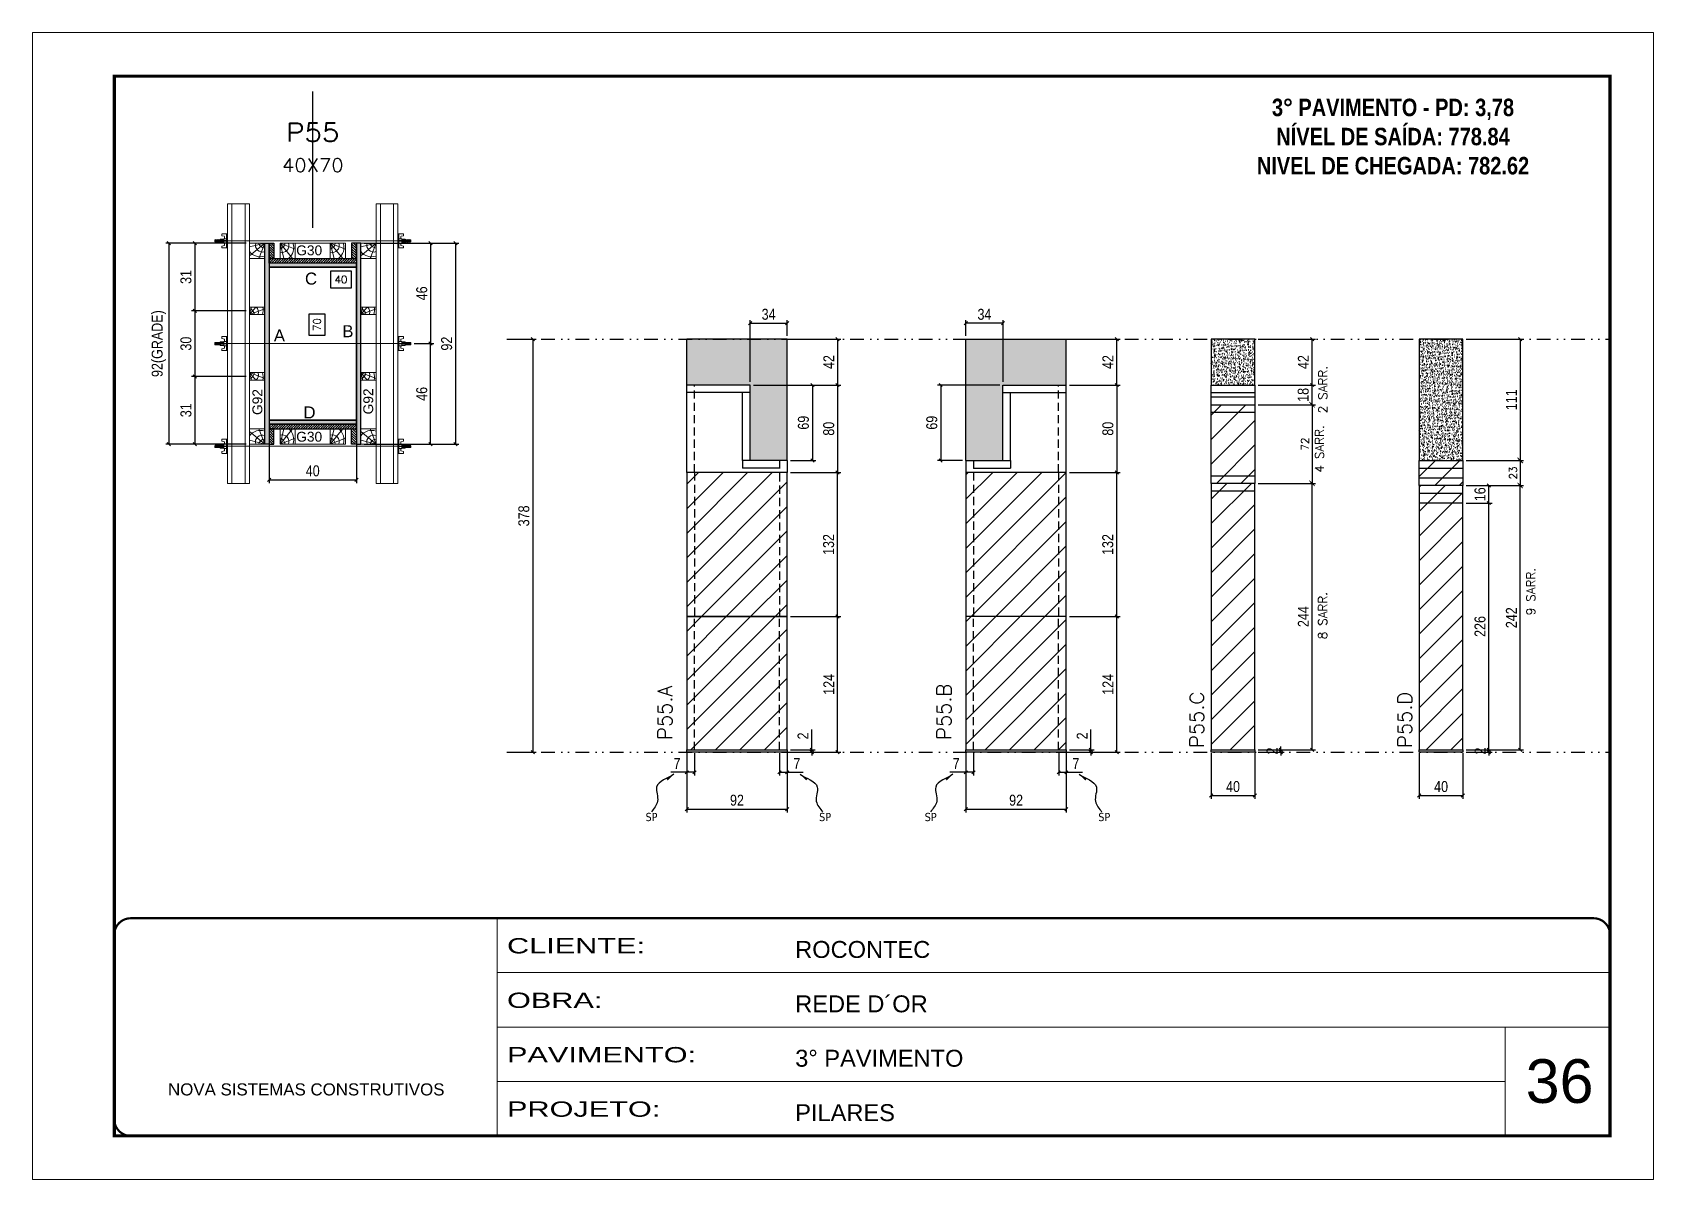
# Model space of a CAD drawing. Extents: x 2949 to 9203, y -16089 to 12527.
# Drawn here: x 7704 to 9189, y 2288 to 3338 of the extents above; entities that cross this region are included whole.
import ezdxf
from ezdxf.enums import TextEntityAlignment as Align

# ---------------------------------------------------------------- set-up
doc = ezdxf.new("R2010")
doc.units = 0
for name, pattern in [('CONTINUO', [0]), ('DASHED', [0.75, 0.5, -0.25]), ('DIVIDE2', [0.625, 0.25, -0.125, 0, -0.125, 0, -0.125]), ('HIDDEN', [0.375, 0.25, -0.125])]:
    doc.linetypes.add(name, pattern=pattern)
for name, color, linetype, lineweight in [('CARIMBO', 255, 'Continuous', 9), ('Folhas', 255, 'Continuous', 9), ('Hachura', 251, 'Continuous', 9), ('Madeira', 126, 'Continuous', 18), ('Perfil Metálico', 224, 'Continuous', 18), ('SARRAFO DE PRESSAO', 251, 'DASHED', 9), ('Texto Seção', 7, 'Continuous', 15)]:
    doc.layers.add(name, color=color, linetype=linetype, lineweight=lineweight)
for name, color, linetype in [('CHAPA', 1, 'Continuous'), ('COTA', 241, 'Continuous'), ('cotas', 4, 'Continuous'), ('FUNDOS', 1, 'Continuous'), ('MEIO_PONT', 93, 'Continuous'), ('NOMENCLATURA', 7, 'Continuous'), ('Nível', 160, 'Continuous'), ('Painéis', 200, 'Continuous'), ('SARR_2.2x7', 40, 'Continuous'), ('SARRAFO', 251, 'Continuous'), ('Sarrafo de Pressão', 42, 'HIDDEN'), ('texto', 7, 'Continuous'), ('Texto de Titulo', 7, 'Continuous'), ('Texto Qtd Sarr', 242, 'Continuous'), ('TEXTO_GERAL', 7, 'Continuous')]:
    doc.layers.add(name, color=color, linetype=linetype)
doc.styles.add('ARIAL', font='arial.ttf')
doc.styles.add('COTA TECNICA', font='techl___.ttf', dxfattribs={"height": 10})
doc.styles.add('COTA TECNICA 2X', font='techl___.ttf', dxfattribs={"height": 10})
doc.styles.add('COTA TECNICA-50', font='techl___.ttf', dxfattribs={"height": 10})
doc.styles.add('REGUA-120', font='ROMANS.shx', dxfattribs={"height": 15})
doc.styles.add('ROMANC', font='techb___.ttf', dxfattribs={"height": 2.5})
doc.styles.add('ROMANS', font='romans.shx')
doc.styles.add('SANSSERIF', font='sas_____.pfb')
doc.styles.get("Standard").update_dxf_attribs({"font": 'arial.ttf'})
doc.styles.add('Tecnologia', font='')
doc.styles.get('Tecnologia').set_extended_font_data('Forgotten Futurist')
doc.dimstyles.new('COTA PAINEL-50', dxfattribs={"dimtxt": 10, "dimasz": 3, "dimexe": 3, "dimexo": 3, "dimgap": 3, "dimtad": 1, "dimdec": 1, "dimzin": 12, "dimdsep": 46, "dimtxsty": 'COTA TECNICA-50', "dimblk1": 'OBLIQUE', "dimblk2": 'OBLIQUE', "dimsah": 1, "dimcen": 0.9, "dimclrd": 4, "dimclre": 4, "dimclrt": 240, "dimadec": 1, "dimazin": 3, "dimtfac": 1, "dimtdec": 1, "dimtmove": 0, "dimatfit": 3, "dimfxl": 1, "dimtolj": 1, "dimtzin": 12, "dimarcsym": 0})
doc.dimstyles.new('Cota Paínel', dxfattribs={"dimtxt": 7, "dimasz": 5, "dimexe": 3, "dimexo": 3, "dimgap": 3, "dimtad": 1, "dimdec": 1, "dimzin": 12, "dimdsep": 46, "dimtxsty": 'ROMANS', "dimblk": 'ARCHTICK', "dimcen": 0, "dimclrd": 4, "dimclre": 4, "dimclrt": 1, "dimadec": 1, "dimazin": 3, "dimtfac": 1, "dimtdec": 1, "dimtmove": 0, "dimatfit": 3, "dimldrblk": 'OBLIQUE', "dimfxl": 1, "dimtolj": 1, "dimtzin": 12, "dimarcsym": 0})
doc.dimstyles.new('PAINEL', dxfattribs={"dimtxt": 10, "dimasz": 3, "dimexe": 3, "dimexo": 3, "dimgap": 3, "dimtad": 1, "dimdec": 1, "dimzin": 12, "dimdsep": 46, "dimtxsty": 'COTA TECNICA', "dimblk1": 'OBLIQUE', "dimblk2": 'OBLIQUE', "dimsah": 1, "dimcen": 0.9, "dimclrd": 4, "dimclre": 4, "dimclrt": 240, "dimadec": 1, "dimazin": 3, "dimtfac": 1, "dimtdec": 1, "dimtmove": 0, "dimatfit": 3, "dimfxl": 1, "dimtolj": 1, "dimtzin": 12, "dimarcsym": 0})
doc.dimstyles.new('SECAO PILAR', dxfattribs={"dimtxt": 10, "dimasz": 3, "dimexe": 3, "dimexo": 3, "dimgap": 3, "dimtad": 1, "dimdec": 1, "dimlfac": 0.5, "dimzin": 12, "dimdsep": 46, "dimtxsty": 'COTA TECNICA 2X', "dimblk1": 'OBLIQUE', "dimblk2": 'OBLIQUE', "dimsah": 1, "dimcen": 0.9, "dimclrd": 256, "dimclre": 256, "dimclrt": 256, "dimadec": 1, "dimazin": 3, "dimtfac": 1, "dimtdec": 1, "dimtmove": 0, "dimatfit": 3, "dimfxl": 1, "dimtolj": 1, "dimtzin": 12, "dimarcsym": 0})
doc.dimstyles.new('SECÇÃO 2', dxfattribs={"dimtxt": 7, "dimasz": 6, "dimexe": 0.18, "dimexo": 2, "dimgap": -4, "dimtad": 3, "dimdec": 1, "dimlfac": 0.5, "dimzin": 12, "dimdsep": 46, "dimtxsty": 'ROMANS', "dimblk": 'ARCHTICK', "dimcen": 0.09, "dimse1": 1, "dimse2": 1, "dimsd1": 1, "dimsd2": 1, "dimclrd": 180, "dimclre": 5, "dimclrt": 1, "dimadec": 0, "dimazin": 3, "dimtfac": 1, "dimtdec": 1, "dimtofl": 0, "dimtmove": 0, "dimatfit": 3, "dimldrblk": 'ARCHTICK', "dimfxl": 1, "dimtolj": 1, "dimtzin": 0, "dimarcsym": 0})
doc.dimstyles.get("Standard").update_dxf_attribs({"dimtxt": 0.18, "dimasz": 0.18, "dimexe": 0.18, "dimexo": 0.0625, "dimgap": 0.09, "dimtad": 0, "dimtih": 1, "dimtoh": 1, "dimdec": 4, "dimzin": 0, "dimdsep": 46, "dimtxsty": 'Standard', "dimcen": 0.09, "dimadec": 0, "dimazin": 0, "dimtfac": 1, "dimtdec": 4, "dimtofl": 0, "dimtmove": 0, "dimatfit": 3, "dimfxl": 1, "dimtolj": 1, "dimtzin": 0, "dimarcsym": 0})
pattern_1 = [(45, (-122915.467, -28456.346), (-11.2253202, 11.2253202), [])]
pattern_2 = [(50, (4755, 4612.3004), (5.46554, -0.4781726), [0.5715, -6.2865]), (355, (4755, 4612.3004), (-1.057303, 5.731705), [0.4572, -5.0292175]), (100.45144, (4755.4555, 4612.2606), (4.4082374, 5.2535326), [0.4857, -5.342707]), (46.1842, (4755, 4613.8244), (8.132371, -1.26127), [0.85725, -9.42975]), (96.63556, (4755.678, 4613.719), (7.122124, 7.422784), [0.72855, -8.014068]), (351.18415, (4755, 4613.8244), (7.122124, 7.422784), [0.685799, -7.543792]), (21, (4755.762, 4613.4434), (4.5484317, -3.067956), [0.5715, -6.2865]), (326, (4755.762, 4613.4434), (1.854061, 5.525639), [0.4572, -5.0292]), (71.45144, (4756.141, 4613.188), (6.4024926, 2.457683), [0.4857, -5.342698]), (37.5, (4755, 4612.3004), (0.0926581, 2.5366512), [0, -4.96824, 0, -5.1054, 0, -5.04825]), (7.5, (4755, 4612.3004), (2.0045899, 3.0054172), [0, -2.91084, 0, -4.85394, 0, -1.92405]), (327.5, (4753.3007, 4612.3004), (4.0677179, -0.1718623), [0, -1.905, 0, -5.9436, 0, -7.8867]), (317.5, (4752.5387, 4612.3004), (4.4438754, 0.7627947), [0, -2.4765, 0, -3.94716, 0, -5.6007])]
pattern_3 = [(45, (4755, 4594.3), (-11.22532, 11.22532), [])]

msp = doc.modelspace()

# ---------------------------------------------------------------- texts
at = {"layer": 'CARIMBO', "style": 'ARIAL'}
msp.add_text('36', height=40, dxfattribs=at).set_placement((9071.89, 2358.28))
at = {"layer": 'NOMENCLATURA', "color": 2, "insert": (8950.36, 3304.19), "char_height": 16, "attachment_point": 2, "style": 'ROMANC'}
msp.add_mtext_dynamic_manual_height_columns('\\P3° PAVIMENTO - PD: 3,78\\PNÍVEL DE SAÍDA: 778.84\\PNIVEL DE CHEGADA: 782.62', width=300.2766, gutter_width=1, heights=[0], dxfattribs=at)
at = {"layer": 'texto', "color": 0, "char_height": 7.5, "attachment_point": 5}
for insert in [(8271.15, 2619.93), (8430.17, 2619.93), (8526.83, 2619.93), (8685.85, 2619.93)]:
    msp.add_mtext('{\\fTahoma|b0|i0|c0|p34;\\C4;SP}', dxfattribs=dict(at, insert=insert))
at = {"layer": 'Texto Seção', "linetype": 'Continuous', "style": 'ROMANS'}
for s, p in [('2 SARR.', (8890.08, 2989.51)), ('4 SARR.', (8887.04, 2935.28)), ('9 SARR.', (9080.53, 2804.7)), ('8 SARR.', (8889.93, 2782.66))]:
    msp.add_text(s, height=8, rotation=90, dxfattribs=at).set_placement(p)
at = {"layer": 'Texto Seção', "char_height": 13, "width": 285.3299, "attachment_point": 7, "rotation": 90, "style": 'REGUA-120'}
for s, insert in [('P55.A', (8289.92, 2690.67)), ('\\pxt3;P55.B', (8545.6, 2690.67)), ('P55.C', (8777.11, 2683.34)), ('P55.D', (8967.72, 2683.34))]:
    msp.add_mtext(s, dxfattribs=dict(at, insert=insert))
at = {"layer": 'TEXTO_GERAL', "style": 'ARIAL'}
for s, p in [('C', (7959.24, 3112.81)), ('A', (7930.29, 3060.76)), ('B', (7993, 3064.67)), ('D', (7957.83, 2990.31))]:
    msp.add_text(s, height=11, dxfattribs=at).set_placement(p, align=Align.MIDDLE_CENTER)
at = {"layer": 'TEXTO_GERAL', "color": 0, "linetype": 'Continuous', "style": 'SANSSERIF'}
for p in [(7910.1, 2987.98), (8011.66, 2988.52)]:
    msp.add_text('G92', height=9, rotation=90, dxfattribs=at).set_placement(p, align=Align.MIDDLE_LEFT)
at = {"layer": 'TEXTO_GERAL', "color": 0, "linetype": 'Continuous', "char_height": 9, "width": 285.3299, "style": 'SANSSERIF'}
for insert, attachment_point in [((7945.68, 3143.17), 1), ((7945.68, 2963.45), 7)]:
    msp.add_mtext('G30', dxfattribs=dict(at, insert=insert, attachment_point=attachment_point))

# ---------------------------------------------------------------- blocks, each defined once
blk = doc.blocks.new('9999999999')
at = {"color": 30, "linetype": 'CONTINUO'}
for p, q in [((98564.6, 34230.2), (98564.6, 34429.4)), ((98564.6, 34379.6), (99584, 34379.6)), ((98564.6, 34329.8), (99488, 34329.8)), ((99584, 34329.8), (99488, 34329.8)), ((99488, 34329.8), (99488, 34230.2)), ((98564.6, 34280), (99488, 34280))]:
    blk.add_line(p, q, dxfattribs=at)
at = {"color": 30, "linetype": 'CONTINUO', "const_width": 2}
blk.add_lwpolyline([(99584, 34230.2), (99584, 34414.4, 0.414214), (99569, 34429.4), (98229, 34429.4, 0.414214), (98214, 34414.4), (98214, 34245.2, 0.414214), (98229, 34230.2), (99584, 34230.2)], format="xyb", dxfattribs=at)
at = {"layer": 'Folhas'}
blk.add_lwpolyline([(98139, 34190.2), (99624, 34190.2), (99624, 35240.2), (98139, 35240.2)], close=True, dxfattribs=at)
at = {"layer": 'Folhas', "color": 30, "const_width": 3}
blk.add_lwpolyline([(98214, 34230.2), (99584, 34230.2), (99584, 35200.2), (98214, 35200.2)], close=True, dxfattribs=at)
at = {"color": 7, "linetype": 'Continuous', "ltscale": 5, "style": 'ARIAL'}
for s, height, p in [('ROCONTEC', 15.48, (98837.7, 34393.1)), ('REDE D´OR', 15.48, (98837.7, 34343.3)), ('3° PAVIMENTO', 15.483, (98837.7, 34293.5)), ('NOVA SISTEMAS CONSTRUTIVOS', 11.059, (98263.2, 34267.2)), ('PILARES', 15.48, (98837.7, 34243.7))]:
    blk.add_text(s, height=height, dxfattribs=at).set_placement(p)
at = {"layer": 'Folhas', "color": 7, "style": 'Tecnologia', "width": 1.5}
for s, p in [('CLIENTE:', (98573.7, 34397.2)), ('OBRA:', (98573.7, 34347.3)), ('PAVIMENTO:', (98573.7, 34297.5)), ('PROJETO:', (98573.7, 34247.7))]:
    blk.add_text(s, height=14, dxfattribs=at).set_placement(p)
blk = doc.blocks.new('titulo1')
at = {"layer": 'Defpoints', "color": 252, "linetype": 'HIDDEN', "ltscale": 2}
blk.add_line((0, 0), (0, 125), dxfattribs=at)
at = {"layer": 'Defpoints', "style": 'ROMANS', "oblique": 15}
blk.add_attdef('FOLHA', text='', height=10, dxfattribs=at).set_placement((0, 15.6), align=Align.MIDDLE_CENTER)
at = {"layer": 'Texto Qtd Sarr', "color": 3, "style": 'ROMANS', "oblique": 15}
for tag, height, p in [('TITULO', 17, (0, 71.4)), ('SEÇÃO', 12, (0, 41.5))]:
    blk.add_attdef(tag, text='', height=height, dxfattribs=at).set_placement(p, align=Align.MIDDLE_CENTER)
blk = doc.blocks.new('_Oblique')
at = {"color": 0, "linetype": 'ByBlock', "lineweight": -2}
blk.add_line((-0.5, -0.5), (0.5, 0.5), dxfattribs=at)
blk = doc.blocks.new('*D1205')
at = {"layer": 'cotas', "color": 4, "linetype": 'ByBlock', "lineweight": -2, "transparency": 16777216}
for p, q in [((8141.7, 3057.4), (8165.4, 3057.4)), ((8162.4, 3057.4), (8162.4, 2679.4)), ((8141.7, 2679.4), (8165.4, 2679.4))]:
    blk.add_line(p, q, dxfattribs=at)
at = {"layer": 'Defpoints', "color": 0, "linetype": 'ByBlock', "transparency": 16777216}
for p in [(8138.7, 3057.4), (8138.7, 2679.4), (8162.4, 2679.4)]:
    blk.add_point(p, dxfattribs=at)
at = {"layer": 'cotas', "color": 4, "linetype": 'ByBlock', "lineweight": -2, "transparency": 16777216, "xscale": 3, "yscale": 3, "zscale": 3}
for p, rotation in [((8162.4, 3057.4), 90), ((8162.4, 2679.4), 270)]:
    blk.add_blockref('_Oblique', p, dxfattribs=dict(at, rotation=rotation))
at = {"layer": 'cotas', "color": 240, "linetype": 'ByBlock', "transparency": 16777216, "insert": (8154.2, 2895.6), "char_height": 10, "attachment_point": 5, "rotation": 90, "style": 'COTA TECNICA'}
blk.add_mtext('\\A1;378', dxfattribs=at)
blk = doc.blocks.new('*D1183')
at = {"layer": 'COTA', "color": 4, "lineweight": -2, "transparency": 16777216}
for p, q in [((8303.4, 2678.4), (8303.4, 2624.2)), ((8395.4, 2678.4), (8395.4, 2624.2)), ((8303.4, 2627.2), (8395.4, 2627.2))]:
    blk.add_line(p, q, dxfattribs=at)
at = {"layer": 'Defpoints', "color": 0, "transparency": 16777216}
for p in [(8303.4, 2681.4), (8395.4, 2681.4), (8395.4, 2627.2)]:
    blk.add_point(p, dxfattribs=at)
at = {"layer": 'COTA', "color": 4, "lineweight": -2, "transparency": 16777216, "xscale": 3, "yscale": 3, "zscale": 3, "rotation": 180}
blk.add_blockref('_Oblique', (8303.4, 2627.2), dxfattribs=at)
at = {"layer": 'COTA', "color": 4, "lineweight": -2, "transparency": 16777216, "xscale": 3, "yscale": 3, "zscale": 3}
blk.add_blockref('_Oblique', (8395.4, 2627.2), dxfattribs=at)
at = {"layer": 'COTA', "color": 240, "transparency": 16777216, "insert": (8349.4, 2635.3), "char_height": 10, "attachment_point": 5, "style": 'COTA TECNICA'}
blk.add_mtext('\\A1;92', dxfattribs=at)
blk = doc.blocks.new('*D1184')
at = {"layer": 'COTA', "color": 4, "lineweight": -2, "transparency": 16777216}
for p, q in [((8398.4, 2803.4), (8444.6, 2803.4)), ((8441.6, 2679.4), (8441.6, 2803.4)), ((8398.4, 2679.4), (8444.6, 2679.4))]:
    blk.add_line(p, q, dxfattribs=at)
at = {"layer": 'Defpoints', "color": 0, "transparency": 16777216}
for p in [(8395.4, 2803.4), (8441.6, 2803.4), (8395.4, 2679.4)]:
    blk.add_point(p, dxfattribs=at)
at = {"layer": 'COTA', "color": 4, "lineweight": -2, "transparency": 16777216, "xscale": 3, "yscale": 3, "zscale": 3}
for p, rotation in [((8441.6, 2803.4), 90), ((8441.6, 2679.4), 270)]:
    blk.add_blockref('_Oblique', p, dxfattribs=dict(at, rotation=rotation))
at = {"layer": 'COTA', "color": 240, "transparency": 16777216, "insert": (8433.6, 2741.4), "char_height": 10, "attachment_point": 5, "rotation": 90, "style": 'COTA TECNICA-50'}
blk.add_mtext('\\A1;124', dxfattribs=at)
blk = doc.blocks.new('*D1185')
at = {"layer": 'COTA', "color": 4, "lineweight": -2, "transparency": 16777216}
for p, q in [((8417.9, 2681.4), (8417.9, 2700.2)), ((8398.4, 2681.4), (8420.9, 2681.4)), ((8398.4, 2679.4), (8420.9, 2679.4)), ((8417.9, 2679.4), (8417.9, 2681.4)), ((8417.9, 2679.4), (8417.9, 2676.4))]:
    blk.add_line(p, q, dxfattribs=at)
at = {"layer": 'Defpoints', "color": 0, "transparency": 16777216}
for p in [(8395.4, 2681.4), (8395.4, 2679.4), (8417.9, 2679.4)]:
    blk.add_point(p, dxfattribs=at)
at = {"layer": 'COTA', "color": 4, "lineweight": -2, "transparency": 16777216, "xscale": 3, "yscale": 3, "zscale": 3}
for p, rotation in [((8417.9, 2681.4), 270), ((8417.9, 2679.4), 90)]:
    blk.add_blockref('_Oblique', p, dxfattribs=dict(at, rotation=rotation))
at = {"layer": 'COTA', "color": 240, "transparency": 16777216, "insert": (8409.9, 2694.2), "char_height": 10, "attachment_point": 5, "rotation": 90, "style": 'COTA TECNICA-50'}
blk.add_mtext('\\A1;2', dxfattribs=at)
blk = doc.blocks.new('*D1186')
at = {"layer": 'COTA', "color": 4, "lineweight": -2, "transparency": 16777216}
for p, q in [((8303.4, 2676.4), (8303.4, 2657.9)), ((8310.4, 2678.4), (8310.4, 2657.9)), ((8303.4, 2660.9), (8288.7, 2660.9)), ((8310.4, 2660.9), (8303.4, 2660.9))]:
    blk.add_line(p, q, dxfattribs=at)
at = {"layer": 'Defpoints', "color": 0, "transparency": 16777216}
for p in [(8303.4, 2679.4), (8310.4, 2681.4), (8303.4, 2660.9)]:
    blk.add_point(p, dxfattribs=at)
at = {"layer": 'COTA', "color": 4, "lineweight": -2, "transparency": 16777216, "xscale": 3, "yscale": 3, "zscale": 3, "rotation": 180}
blk.add_blockref('_Oblique', (8303.4, 2660.9), dxfattribs=at)
at = {"layer": 'COTA', "color": 4, "lineweight": -2, "transparency": 16777216, "xscale": 3, "yscale": 3, "zscale": 3}
blk.add_blockref('_Oblique', (8310.4, 2660.9), dxfattribs=at)
at = {"layer": 'COTA', "color": 240, "transparency": 16777216, "insert": (8294.5, 2669), "char_height": 10, "attachment_point": 5, "style": 'COTA TECNICA-50'}
blk.add_mtext('\\A1;7', dxfattribs=at)
blk = doc.blocks.new('*D1187')
at = {"layer": 'COTA', "color": 4, "lineweight": -2, "transparency": 16777216}
for p, q in [((8388.4, 2678.4), (8388.4, 2657.9)), ((8395.4, 2676.4), (8395.4, 2657.9)), ((8388.4, 2660.9), (8395.4, 2660.9)), ((8395.4, 2660.9), (8410.1, 2660.9))]:
    blk.add_line(p, q, dxfattribs=at)
at = {"layer": 'Defpoints', "color": 0, "transparency": 16777216}
for p in [(8388.4, 2681.4), (8395.4, 2679.4), (8395.4, 2660.9)]:
    blk.add_point(p, dxfattribs=at)
at = {"layer": 'COTA', "color": 4, "lineweight": -2, "transparency": 16777216, "xscale": 3, "yscale": 3, "zscale": 3, "rotation": 180}
blk.add_blockref('_Oblique', (8388.4, 2660.9), dxfattribs=at)
at = {"layer": 'COTA', "color": 4, "lineweight": -2, "transparency": 16777216, "xscale": 3, "yscale": 3, "zscale": 3}
blk.add_blockref('_Oblique', (8395.4, 2660.9), dxfattribs=at)
at = {"layer": 'COTA', "color": 240, "transparency": 16777216, "insert": (8404.3, 2669), "char_height": 10, "attachment_point": 5, "style": 'COTA TECNICA-50'}
blk.add_mtext('\\A1;7', dxfattribs=at)
blk = doc.blocks.new('*D1188')
at = {"layer": 'COTA', "color": 4, "lineweight": -2, "transparency": 16777216}
for p, q in [((9017.4, 2923.4), (9069.9, 2923.4)), ((9066.9, 2681.4), (9066.9, 2923.4)), ((9017.4, 2681.4), (9069.9, 2681.4))]:
    blk.add_line(p, q, dxfattribs=at)
at = {"layer": 'Defpoints', "color": 0, "transparency": 16777216}
for p in [(9014.4, 2923.4), (9066.9, 2923.4), (9014.4, 2681.4)]:
    blk.add_point(p, dxfattribs=at)
at = {"layer": 'COTA', "color": 4, "lineweight": -2, "transparency": 16777216, "xscale": 3, "yscale": 3, "zscale": 3}
for p, rotation in [((9066.9, 2923.4), 90), ((9066.9, 2681.4), 270)]:
    blk.add_blockref('_Oblique', p, dxfattribs=dict(at, rotation=rotation))
at = {"layer": 'COTA', "color": 240, "transparency": 16777216, "insert": (9058.8, 2802.4), "char_height": 10, "attachment_point": 5, "rotation": 90, "style": 'COTA TECNICA'}
blk.add_mtext('\\A1;242', dxfattribs=at)
blk = doc.blocks.new('*D1189')
at = {"layer": 'COTA', "color": 4, "lineweight": -2, "transparency": 16777216}
for p, q in [((8974.4, 2678.4), (8974.4, 2636.7)), ((9014.4, 2678.4), (9014.4, 2636.7)), ((8974.4, 2639.7), (9014.4, 2639.7))]:
    blk.add_line(p, q, dxfattribs=at)
at = {"layer": 'Defpoints', "color": 0, "transparency": 16777216}
for p in [(8974.4, 2681.4), (9014.4, 2681.4), (9014.4, 2639.7)]:
    blk.add_point(p, dxfattribs=at)
at = {"layer": 'COTA', "color": 4, "lineweight": -2, "transparency": 16777216, "xscale": 3, "yscale": 3, "zscale": 3, "rotation": 180}
blk.add_blockref('_Oblique', (8974.4, 2639.7), dxfattribs=at)
at = {"layer": 'COTA', "color": 4, "lineweight": -2, "transparency": 16777216, "xscale": 3, "yscale": 3, "zscale": 3}
blk.add_blockref('_Oblique', (9014.4, 2639.7), dxfattribs=at)
at = {"layer": 'COTA', "color": 240, "transparency": 16777216, "insert": (8994.4, 2647.8), "char_height": 10, "attachment_point": 5, "style": 'COTA TECNICA'}
blk.add_mtext('\\A1;40', dxfattribs=at)
blk = doc.blocks.new('*D1190')
at = {"layer": 'COTA', "color": 4, "lineweight": -2, "transparency": 16777216}
for p, q in [((9017.4, 2681.4), (9041.2, 2681.4)), ((9017.4, 2679.4), (9041.2, 2679.4)), ((9038.2, 2681.4), (9038.2, 2684.4)), ((9038.2, 2679.4), (9038.2, 2681.4)), ((9038.2, 2679.4), (9038.2, 2676.4))]:
    blk.add_line(p, q, dxfattribs=at)
at = {"layer": 'Defpoints', "color": 0, "transparency": 16777216}
for p in [(9014.4, 2681.4), (9014.4, 2679.4), (9038.2, 2681.4)]:
    blk.add_point(p, dxfattribs=at)
at = {"layer": 'COTA', "color": 4, "lineweight": -2, "transparency": 16777216, "xscale": 3, "yscale": 3, "zscale": 3}
for p, rotation in [((9038.2, 2681.4), 270), ((9038.2, 2679.4), 90)]:
    blk.add_blockref('_Oblique', p, dxfattribs=dict(at, rotation=rotation))
at = {"layer": 'COTA', "color": 240, "transparency": 16777216, "insert": (9030.2, 2680.4), "char_height": 10, "attachment_point": 5, "rotation": 90, "style": 'COTA TECNICA-50'}
blk.add_mtext('\\A1;2', dxfattribs=at)
blk = doc.blocks.new('*D1192')
at = {"layer": 'COTA', "color": 180, "lineweight": -2, "transparency": 16777216}
for p, q in [((7972.3, 3080.3), (7957.3, 3080.3)), ((7957.3, 3080.3), (7957.3, 3061)), ((7972.3, 3061), (7972.3, 3080.3)), ((7957.3, 3061), (7972.3, 3061))]:
    blk.add_line(p, q, dxfattribs=at)
at = {"layer": 'Defpoints', "color": 0, "transparency": 16777216}
for p in [(7920.8, 3123.3), (7920.8, 2983.3), (7976.3, 2983.3)]:
    blk.add_point(p, dxfattribs=at)
at = {"layer": 'COTA', "color": 1, "transparency": 16777216, "insert": (7964.8, 3070.7), "char_height": 7, "attachment_point": 5, "rotation": 90, "style": 'ROMANS'}
blk.add_mtext('\\A1;70', dxfattribs=at)
blk = doc.blocks.new('_ArchTick')
at = {"color": 0, "linetype": 'ByBlock', "const_width": 0.15}
blk.add_lwpolyline([(-0.5, -0.5), (0.5, 0.5)], dxfattribs=at)
blk = doc.blocks.new('*D1193')
at = {"layer": 'COTA', "lineweight": -2, "transparency": 16777216}
for p, q in [((8007.8, 3145.3), (8094.6, 3145.3)), ((8091.6, 3145.3), (8091.6, 2961.3)), ((8007.8, 2961.3), (8094.6, 2961.3))]:
    blk.add_line(p, q, dxfattribs=at)
at = {"layer": 'Defpoints', "color": 0, "transparency": 16777216}
for p in [(8004.8, 3145.3), (8004.8, 2961.3), (8091.6, 2961.3)]:
    blk.add_point(p, dxfattribs=at)
at = {"layer": 'COTA', "lineweight": -2, "transparency": 16777216, "xscale": 3, "yscale": 3, "zscale": 3}
for p, rotation in [((8091.6, 3145.3), 90), ((8091.6, 2961.3), 270)]:
    blk.add_blockref('_Oblique', p, dxfattribs=dict(at, rotation=rotation))
at = {"layer": 'COTA', "transparency": 16777216, "insert": (8083.5, 3053.3), "char_height": 10, "attachment_point": 5, "rotation": 90, "style": 'COTA TECNICA 2X'}
blk.add_mtext('\\A1;92', dxfattribs=at)
blk = doc.blocks.new('*D1194')
at = {"layer": 'COTA', "lineweight": -2, "transparency": 16777216}
for p, q in [((8041.8, 3145.3), (8071.8, 3145.3)), ((8068.8, 3145.3), (8068.8, 3053.3)), ((8053.6, 3053.3), (8071.8, 3053.3))]:
    blk.add_line(p, q, dxfattribs=at)
at = {"layer": 'Defpoints', "color": 0, "transparency": 16777216}
for p in [(8038.8, 3145.3), (8050.6, 3053.3), (8068.8, 3053.3)]:
    blk.add_point(p, dxfattribs=at)
at = {"layer": 'COTA', "lineweight": -2, "transparency": 16777216, "xscale": 3, "yscale": 3, "zscale": 3}
for p, rotation in [((8068.8, 3145.3), 90), ((8068.8, 3053.3), 270)]:
    blk.add_blockref('_Oblique', p, dxfattribs=dict(at, rotation=rotation))
at = {"layer": 'COTA', "transparency": 16777216, "insert": (8060.7, 3099.3), "char_height": 10, "attachment_point": 5, "rotation": 90, "style": 'COTA TECNICA 2X'}
blk.add_mtext('\\A1;46', dxfattribs=at)
blk = doc.blocks.new('*D1195')
at = {"layer": 'COTA', "lineweight": -2, "transparency": 16777216}
for p, q in [((8053.6, 3053.3), (8071.8, 3053.3)), ((8068.8, 2961.3), (8068.8, 3053.3)), ((8041.8, 2961.3), (8071.8, 2961.3))]:
    blk.add_line(p, q, dxfattribs=at)
at = {"layer": 'Defpoints', "color": 0, "transparency": 16777216}
for p in [(8050.6, 3053.3), (8068.8, 3053.3), (8038.8, 2961.3)]:
    blk.add_point(p, dxfattribs=at)
at = {"layer": 'COTA', "lineweight": -2, "transparency": 16777216, "xscale": 3, "yscale": 3, "zscale": 3}
for p, rotation in [((8068.8, 3053.3), 90), ((8068.8, 2961.3), 270)]:
    blk.add_blockref('_Oblique', p, dxfattribs=dict(at, rotation=rotation))
at = {"layer": 'COTA', "transparency": 16777216, "insert": (8060.7, 3007.3), "char_height": 10, "attachment_point": 5, "rotation": 90, "style": 'COTA TECNICA 2X'}
blk.add_mtext('\\A1;46', dxfattribs=at)
blk = doc.blocks.new('*D1196')
at = {"layer": 'COTA', "color": 180, "lineweight": -2, "transparency": 16777216}
for p, q in [((7996.3, 3119.5), (7977, 3119.5)), ((7977, 3119.5), (7977, 3104.5)), ((7996.3, 3104.5), (7996.3, 3119.5)), ((7977, 3104.5), (7996.3, 3104.5))]:
    blk.add_line(p, q, dxfattribs=at)
at = {"layer": 'Defpoints', "color": 0, "transparency": 16777216}
for p in [(7920.8, 3123.3), (8000.8, 3123.3), (8000.8, 3100.5)]:
    blk.add_point(p, dxfattribs=at)
at = {"layer": 'COTA', "color": 1, "transparency": 16777216, "insert": (7986.7, 3112), "char_height": 7, "attachment_point": 5, "style": 'ROMANS'}
blk.add_mtext('\\A1;40', dxfattribs=at)
blk = doc.blocks.new('PONTALETE')
at = {"layer": 'Madeira'}
for q in [(2.71, 7), (7, 5.76), (7, 1.74)]:
    blk.add_line((0, 0), q, dxfattribs=at)
blk.add_lwpolyline([(0, 0), (7, 0), (7, 7), (0, 7)], close=True, dxfattribs=at)
for centre, radius, start, end in [((2.04, 0.06), 6.23, 37.28179, 109.09128), ((1.09, 0.9), 3.19, 343.60304, 109.98471), ((-0.21, -0.78), 3.09, 14.63219, 86.0383)]:
    blk.add_arc(centre, radius, start, end, dxfattribs=at)
blk = doc.blocks.new('*D1197')
at = {"layer": 'COTA', "lineweight": -2, "transparency": 16777216}
for p, q in [((7899.8, 3145.3), (7826.1, 3145.3)), ((7829.1, 3145.3), (7829.1, 2961.3)), ((7899.8, 2961.3), (7826.1, 2961.3))]:
    blk.add_line(p, q, dxfattribs=at)
at = {"layer": 'Defpoints', "color": 0, "transparency": 16777216}
for p in [(7902.8, 3145.3), (7829.1, 2961.3), (7902.8, 2961.3)]:
    blk.add_point(p, dxfattribs=at)
at = {"layer": 'COTA', "lineweight": -2, "transparency": 16777216, "xscale": 3, "yscale": 3, "zscale": 3}
for p, rotation in [((7829.1, 3145.3), 90), ((7829.1, 2961.3), 270)]:
    blk.add_blockref('_Oblique', p, dxfattribs=dict(at, rotation=rotation))
at = {"layer": 'COTA', "transparency": 16777216, "insert": (7819.8, 3053.3), "char_height": 10, "attachment_point": 5, "rotation": 90, "style": 'COTA TECNICA 2X'}
blk.add_mtext('\\A1;92(GRADE)', dxfattribs=at)
blk = doc.blocks.new('MEIO PONTALETE')
at = {"layer": 'Madeira'}
for q in [(2.71, 7), (3.5, 2.88), (3.5, 0.87)]:
    blk.add_line((0, 0), q, dxfattribs=at)
blk.add_lwpolyline([(0, 0), (3.5, 0), (3.5, 7), (0, 7)], close=True, dxfattribs=at)
for centre, radius, start, end in [((2.04, 0.06), 6.23, 76.44987, 109.09128), ((1.09, 0.9), 3.19, 40.90626, 109.98471), ((-0.21, -0.78), 3.09, 14.63219, 86.0383)]:
    blk.add_arc(centre, radius, start, end, dxfattribs=at)
blk = doc.blocks.new('*D1198')
at = {"layer": 'COTA', "lineweight": -2, "transparency": 16777216}
for p, q in [((7899.8, 3023.3), (7849.9, 3023.3)), ((7852.9, 3023.3), (7852.9, 2961.3)), ((7899.8, 2961.3), (7849.9, 2961.3))]:
    blk.add_line(p, q, dxfattribs=at)
at = {"layer": 'Defpoints', "color": 0, "transparency": 16777216}
for p in [(7902.8, 3023.3), (7852.9, 2961.3), (7902.8, 2961.3)]:
    blk.add_point(p, dxfattribs=at)
at = {"layer": 'COTA', "lineweight": -2, "transparency": 16777216, "xscale": 3, "yscale": 3, "zscale": 3}
for p, rotation in [((7852.9, 3023.3), 90), ((7852.9, 2961.3), 270)]:
    blk.add_blockref('_Oblique', p, dxfattribs=dict(at, rotation=rotation))
at = {"layer": 'COTA', "transparency": 16777216, "insert": (7844.7, 2992.3), "char_height": 10, "attachment_point": 5, "rotation": 90, "style": 'COTA TECNICA 2X'}
blk.add_mtext('\\A1;31', dxfattribs=at)
blk = doc.blocks.new('C')
at = {"layer": 'Hachura', "color": 0}
for p, q in [((0, 3.22), (0, -3.22)), ((0.45, 3.22), (0, 3.22)), ((0.46, 3.16), (0, 3.16)), ((0.46, 3.05), (0, 3.05)), ((0.46, 2.88), (0, 2.88)), ((0, 2.75), (0, -1.16)), ((0.46, 2.65), (0, 2.65)), ((0.46, 2.23), (0, 2.23)), ((0.46, 1.51), (0, 1.51)), ((0.39, 0.49), (0.17, 0.49)), ((0.45, -3.23), (0.45, 3.22)), ((0.45, 3.22), (2.58, 3.22)), ((1.74, 0.97), (0.45, 0.97)), ((1.45, 0.1), (0.45, 0.1)), ((1.35, 1.94), (1.35, 0.96)), ((2.58, 2.39), (1.47, 2.09)), ((1.74, -0.97), (1.74, 0.97)), ((1.74, 0.97), (1.74, 0.84)), ((1.74, 0.97), (1.74, 0.84)), ((1.74, 0.84), (3.35, 0.84)), ((3.35, 0.45), (1.74, 0.45)), ((2.58, 3.22), (2.58, 2.39)), ((3.32, 0.84), (3.32, -0.84)), ((3.35, 0.84), (3.35, -0.84)), ((3.68, 0.45), (3.35, 0.45)), ((3.84, -0.52), (3.35, 0.45)), ((3.35, 0.06), (3.67, -0.57)), ((3.68, 0.45), (4.16, -0.52)), ((3.72, 0.5), (4.25, -0.57)), ((4.37, -0.55), (3.83, 0.53)), ((4.15, 0.45), (3.93, 0.45)), ((4.42, -0.52), (3.93, 0.45)), ((4.15, 0.45), (4.26, 0.45)), ((4.26, 0.45), (4.74, -0.52)), ((4.3, 0.5), (4.83, -0.57)), ((4.95, -0.55), (4.41, 0.53)), ((4.51, 0.45), (4.84, 0.45)), ((5, -0.52), (4.51, 0.45)), ((4.84, 0.45), (5.32, -0.52)), ((4.88, 0.5), (5.41, -0.57)), ((5.53, -0.55), (4.99, 0.53)), ((5.58, -0.52), (5.09, 0.45)), ((5.42, 0.45), (5.09, 0.45)), ((5.58, -0.52), (5.09, 0.45)), ((5.42, 0.45), (5.74, -0.19)), ((5.46, 0.5), (5.74, -0.07)), ((5.74, 0.19), (5.57, 0.53)), ((5.74, 0.32), (5.68, 0.45)), ((5.68, 0.45), (5.74, 0.45)), ((5.74, 0.45), (5.9, 0.29)), ((5.74, 0.45), (5.74, -0.52)), ((5.9, -0.36), (5.9, 0.29)), ((0.45, 0), (0, 0)), ((0.46, -1.52), (0, -1.52)), ((0.46, -2.23), (0, -2.23)), ((0.46, -2.65), (0, -2.65)), ((0.46, -2.88), (0, -2.88)), ((0.46, -3.05), (0, -3.05)), ((0.46, -3.16), (0, -3.16)), ((0, -3.22), (2.57, -3.22)), ((0.08, -0.48), (0.29, -0.48)), ((0.29, -0.48), (0.4, -0.48)), ((0.45, 0), (0.45, -0.97)), ((0.45, -0.16), (1.45, -0.16)), ((0.45, -0.65), (0.45, -0.32)), ((0.45, -3.23), (0.45, -0.65)), ((0.45, -0.97), (1.74, -0.97)), ((1.35, -1.94), (1.35, -0.97)), ((2.58, -2.39), (1.47, -2.1)), ((3.35, -0.32), (1.74, -0.32)), ((3.35, -0.84), (1.74, -0.84)), ((2.58, -3.23), (2.58, -2.39)), ((3.35, -0.07), (3.58, -0.52)), ((3.35, -0.52), (3.58, -0.52)), ((3.84, -0.52), (4.16, -0.52)), ((4.42, -0.52), (4.74, -0.52)), ((4.63, -0.52), (4.74, -0.52)), ((5, -0.52), (5.32, -0.52)), ((5.58, -0.52), (5.74, -0.52)), ((5.74, -0.52), (5.9, -0.36)), ((5.74, -0.52), (5.74, -0.52))]:
    blk.add_line(p, q, dxfattribs=at)
for centre, radius, start, end in [((1.52, 1.94), 0.161, 104.74356, 180), ((1.44, -0.03), 0.129, 272.69497, 87.30503), ((3.81, 0.39), 0.143, 25.56881, 154.43119), ((4.39, 0.39), 0.143, 25.56881, 154.43119), ((4.97, 0.39), 0.143, 25.56881, 154.43119), ((5.55, 0.39), 0.143, 25.56881, 154.43119), ((0.17, -0.37), 0.174, 221.74404, 317.85924), ((1.52, -1.94), 0.161, 180, 255.25644), ((3.71, -0.4), 0.174, 222.14076, 318.25596), ((4.29, -0.4), 0.174, 222.14076, 318.25596), ((4.87, -0.4), 0.174, 222.14076, 318.25596), ((5.45, -0.4), 0.174, 222.14076, 318.25596), ((5.61, -0.4), 0.174, 317.85924, 318.25596)]:
    blk.add_arc(centre, radius, start, end, dxfattribs=at)
blk = doc.blocks.new('*D1199')
at = {"layer": 'COTA', "lineweight": -2, "transparency": 16777216}
for p, q in [((7899.8, 3145.3), (7849.9, 3145.3)), ((7852.9, 3145.3), (7852.9, 3083.3)), ((7899.8, 3083.3), (7849.9, 3083.3))]:
    blk.add_line(p, q, dxfattribs=at)
at = {"layer": 'Defpoints', "color": 0, "transparency": 16777216}
for p in [(7902.8, 3145.3), (7852.9, 3083.3), (7902.8, 3083.3)]:
    blk.add_point(p, dxfattribs=at)
at = {"layer": 'COTA', "lineweight": -2, "transparency": 16777216, "xscale": 3, "yscale": 3, "zscale": 3}
for p, rotation in [((7852.9, 3145.3), 90), ((7852.9, 3083.3), 270)]:
    blk.add_blockref('_Oblique', p, dxfattribs=dict(at, rotation=rotation))
at = {"layer": 'COTA', "transparency": 16777216, "insert": (7844.7, 3114.3), "char_height": 10, "attachment_point": 5, "rotation": 90, "style": 'COTA TECNICA 2X'}
blk.add_mtext('\\A1;31', dxfattribs=at)
blk = doc.blocks.new('*D1200')
at = {"layer": 'COTA', "lineweight": -2, "transparency": 16777216}
for p, q in [((7899.8, 3083.3), (7849.9, 3083.3)), ((7852.9, 3083.3), (7852.9, 3023.3)), ((7899.8, 3023.3), (7849.9, 3023.3))]:
    blk.add_line(p, q, dxfattribs=at)
at = {"layer": 'Defpoints', "color": 0, "transparency": 16777216}
for p in [(7902.8, 3083.3), (7852.9, 3023.3), (7902.8, 3023.3)]:
    blk.add_point(p, dxfattribs=at)
at = {"layer": 'COTA', "lineweight": -2, "transparency": 16777216, "xscale": 3, "yscale": 3, "zscale": 3}
for p, rotation in [((7852.9, 3083.3), 90), ((7852.9, 3023.3), 270)]:
    blk.add_blockref('_Oblique', p, dxfattribs=dict(at, rotation=rotation))
at = {"layer": 'COTA', "transparency": 16777216, "insert": (7844.7, 3053.3), "char_height": 10, "attachment_point": 5, "rotation": 90, "style": 'COTA TECNICA 2X'}
blk.add_mtext('\\A1;30', dxfattribs=at)
blk = doc.blocks.new('*D1208')
at = {"layer": 'COTA', "lineweight": -2, "transparency": 16777216}
for p, q in [((7920.8, 2976.7), (7920.8, 2925.7)), ((8000.8, 2976.7), (8000.8, 2925.7)), ((7920.8, 2928.7), (8000.8, 2928.7))]:
    blk.add_line(p, q, dxfattribs=at)
at = {"layer": 'Defpoints', "color": 0, "transparency": 16777216}
for p in [(7920.8, 2979.7), (8000.8, 2979.7), (8000.8, 2928.7)]:
    blk.add_point(p, dxfattribs=at)
at = {"layer": 'COTA', "lineweight": -2, "transparency": 16777216, "xscale": 3, "yscale": 3, "zscale": 3, "rotation": 180}
blk.add_blockref('_Oblique', (7920.8, 2928.7), dxfattribs=at)
at = {"layer": 'COTA', "lineweight": -2, "transparency": 16777216, "xscale": 3, "yscale": 3, "zscale": 3}
blk.add_blockref('_Oblique', (8000.8, 2928.7), dxfattribs=at)
at = {"layer": 'COTA', "transparency": 16777216, "insert": (7960.8, 2936.8), "char_height": 10, "attachment_point": 5, "style": 'COTA TECNICA 2X'}
blk.add_mtext('\\A1;40', dxfattribs=at)
blk = doc.blocks.new('*D1209')
at = {"layer": 'COTA', "color": 4, "linetype": 'ByBlock', "lineweight": -2, "transparency": 16777216}
for p, q in [((9017.4, 2907.4), (9041.2, 2907.4)), ((9038.2, 2681.4), (9038.2, 2907.4)), ((9017.4, 2681.4), (9041.2, 2681.4))]:
    blk.add_line(p, q, dxfattribs=at)
at = {"layer": 'Defpoints', "color": 0, "linetype": 'ByBlock', "transparency": 16777216}
for p in [(9014.4, 2907.4), (9038.2, 2907.4), (9014.4, 2681.4)]:
    blk.add_point(p, dxfattribs=at)
at = {"layer": 'COTA', "color": 4, "linetype": 'ByBlock', "lineweight": -2, "transparency": 16777216, "xscale": 3, "yscale": 3, "zscale": 3}
for p, rotation in [((9038.2, 2907.4), 90), ((9038.2, 2681.4), 270)]:
    blk.add_blockref('_Oblique', p, dxfattribs=dict(at, rotation=rotation))
at = {"layer": 'COTA', "color": 240, "linetype": 'ByBlock', "transparency": 16777216, "insert": (9030.1, 2794.4), "char_height": 10, "attachment_point": 5, "rotation": 90, "style": 'COTA TECNICA'}
blk.add_mtext('\\A1;226', dxfattribs=at)
blk = doc.blocks.new('*D1210')
at = {"layer": 'COTA', "color": 4, "linetype": 'ByBlock', "lineweight": -2, "transparency": 16777216}
for p, q in [((9017.4, 2923.4), (9041.2, 2923.4)), ((9038.2, 2907.4), (9038.2, 2923.4)), ((9017.4, 2907.4), (9041.2, 2907.4))]:
    blk.add_line(p, q, dxfattribs=at)
at = {"layer": 'Defpoints', "color": 0, "linetype": 'ByBlock', "transparency": 16777216}
for p in [(9014.4, 2923.4), (9038.2, 2923.4), (9014.4, 2907.4)]:
    blk.add_point(p, dxfattribs=at)
at = {"layer": 'COTA', "color": 4, "linetype": 'ByBlock', "lineweight": -2, "transparency": 16777216, "xscale": 3, "yscale": 3, "zscale": 3}
for p, rotation in [((9038.2, 2923.4), 90), ((9038.2, 2907.4), 270)]:
    blk.add_blockref('_Oblique', p, dxfattribs=dict(at, rotation=rotation))
at = {"layer": 'COTA', "color": 240, "linetype": 'ByBlock', "transparency": 16777216, "insert": (9030.1, 2915.4), "char_height": 10, "attachment_point": 5, "rotation": 90, "style": 'COTA TECNICA'}
blk.add_mtext('\\A1;16', dxfattribs=at)
blk = doc.blocks.new('*D1201')
at = {"layer": 'COTA', "color": 4, "lineweight": -2, "transparency": 16777216}
for p, q in [((8826.8, 2925.4), (8879.2, 2925.4)), ((8876.2, 2681.4), (8876.2, 2925.4)), ((8826.8, 2681.4), (8879.2, 2681.4))]:
    blk.add_line(p, q, dxfattribs=at)
at = {"layer": 'Defpoints', "color": 0, "transparency": 16777216}
for p in [(8823.8, 2925.4), (8876.2, 2925.4), (8823.8, 2681.4)]:
    blk.add_point(p, dxfattribs=at)
at = {"layer": 'COTA', "color": 4, "lineweight": -2, "transparency": 16777216, "xscale": 3, "yscale": 3, "zscale": 3}
for p, rotation in [((8876.2, 2925.4), 90), ((8876.2, 2681.4), 270)]:
    blk.add_blockref('_Oblique', p, dxfattribs=dict(at, rotation=rotation))
at = {"layer": 'COTA', "color": 240, "transparency": 16777216, "insert": (8868.2, 2803.4), "char_height": 10, "attachment_point": 5, "rotation": 90, "style": 'COTA TECNICA'}
blk.add_mtext('\\A1;244', dxfattribs=at)
blk = doc.blocks.new('*D1202')
at = {"layer": 'COTA', "color": 4, "lineweight": -2, "transparency": 16777216}
for p, q in [((8783.8, 2678.4), (8783.8, 2636.7)), ((8823.8, 2678.4), (8823.8, 2636.7)), ((8783.8, 2639.7), (8823.8, 2639.7))]:
    blk.add_line(p, q, dxfattribs=at)
at = {"layer": 'Defpoints', "color": 0, "transparency": 16777216}
for p in [(8783.8, 2681.4), (8823.8, 2681.4), (8823.8, 2639.7)]:
    blk.add_point(p, dxfattribs=at)
at = {"layer": 'COTA', "color": 4, "lineweight": -2, "transparency": 16777216, "xscale": 3, "yscale": 3, "zscale": 3, "rotation": 180}
blk.add_blockref('_Oblique', (8783.8, 2639.7), dxfattribs=at)
at = {"layer": 'COTA', "color": 4, "lineweight": -2, "transparency": 16777216, "xscale": 3, "yscale": 3, "zscale": 3}
blk.add_blockref('_Oblique', (8823.8, 2639.7), dxfattribs=at)
at = {"layer": 'COTA', "color": 240, "transparency": 16777216, "insert": (8803.8, 2647.8), "char_height": 10, "attachment_point": 5, "style": 'COTA TECNICA'}
blk.add_mtext('\\A1;40', dxfattribs=at)
blk = doc.blocks.new('*D1203')
at = {"layer": 'COTA', "color": 4, "lineweight": -2, "transparency": 16777216}
for p, q in [((8826.8, 2681.4), (8850.6, 2681.4)), ((8826.8, 2679.4), (8850.6, 2679.4)), ((8847.6, 2681.4), (8847.6, 2684.4)), ((8847.6, 2679.4), (8847.6, 2681.4)), ((8847.6, 2679.4), (8847.6, 2676.4))]:
    blk.add_line(p, q, dxfattribs=at)
at = {"layer": 'Defpoints', "color": 0, "transparency": 16777216}
for p in [(8823.8, 2681.4), (8823.8, 2679.4), (8847.6, 2681.4)]:
    blk.add_point(p, dxfattribs=at)
at = {"layer": 'COTA', "color": 4, "lineweight": -2, "transparency": 16777216, "xscale": 3, "yscale": 3, "zscale": 3}
for p, rotation in [((8847.6, 2681.4), 270), ((8847.6, 2679.4), 90)]:
    blk.add_blockref('_Oblique', p, dxfattribs=dict(at, rotation=rotation))
at = {"layer": 'COTA', "color": 240, "transparency": 16777216, "insert": (8839.6, 2680.4), "char_height": 10, "attachment_point": 5, "rotation": 90, "style": 'COTA TECNICA-50'}
blk.add_mtext('\\A1;2', dxfattribs=at)
blk = doc.blocks.new('*D1204')
at = {"layer": 'Defpoints', "color": 0, "linetype": 'ByBlock', "transparency": 16777216}
for p in [(8395.4, 2935.4), (8441.6, 2935.4), (8395.4, 2803.4)]:
    blk.add_point(p, dxfattribs=at)
at = {"layer": 'FUNDOS', "color": 4, "linetype": 'ByBlock', "lineweight": -2, "transparency": 16777216}
for p, q in [((8398.4, 2935.4), (8444.6, 2935.4)), ((8441.6, 2803.4), (8441.6, 2935.4)), ((8398.4, 2803.4), (8444.6, 2803.4))]:
    blk.add_line(p, q, dxfattribs=at)
at = {"layer": 'FUNDOS', "color": 4, "linetype": 'ByBlock', "lineweight": -2, "transparency": 16777216, "xscale": 3, "yscale": 3, "zscale": 3}
for p, rotation in [((8441.6, 2935.4), 90), ((8441.6, 2803.4), 270)]:
    blk.add_blockref('_Oblique', p, dxfattribs=dict(at, rotation=rotation))
at = {"layer": 'FUNDOS', "color": 240, "linetype": 'ByBlock', "transparency": 16777216, "insert": (8433.4, 2869.4), "char_height": 10, "attachment_point": 5, "rotation": 90, "style": 'COTA TECNICA'}
blk.add_mtext('\\A1;132', dxfattribs=at)
blk = doc.blocks.new('*D1178')
at = {"layer": 'COTA', "color": 4, "lineweight": -2, "transparency": 16777216}
for p, q in [((8559.1, 2678.4), (8559.1, 2624.2)), ((8651.1, 2678.4), (8651.1, 2624.2)), ((8559.1, 2627.2), (8651.1, 2627.2))]:
    blk.add_line(p, q, dxfattribs=at)
at = {"layer": 'Defpoints', "color": 0, "transparency": 16777216}
for p in [(8559.1, 2681.4), (8651.1, 2681.4), (8651.1, 2627.2)]:
    blk.add_point(p, dxfattribs=at)
at = {"layer": 'COTA', "color": 4, "lineweight": -2, "transparency": 16777216, "xscale": 3, "yscale": 3, "zscale": 3, "rotation": 180}
blk.add_blockref('_Oblique', (8559.1, 2627.2), dxfattribs=at)
at = {"layer": 'COTA', "color": 4, "lineweight": -2, "transparency": 16777216, "xscale": 3, "yscale": 3, "zscale": 3}
blk.add_blockref('_Oblique', (8651.1, 2627.2), dxfattribs=at)
at = {"layer": 'COTA', "color": 240, "transparency": 16777216, "insert": (8605.1, 2635.3), "char_height": 10, "attachment_point": 5, "style": 'COTA TECNICA'}
blk.add_mtext('\\A1;92', dxfattribs=at)
blk = doc.blocks.new('*D1179')
at = {"layer": 'COTA', "color": 4, "lineweight": -2, "transparency": 16777216}
for p, q in [((8654.1, 2803.4), (8700.3, 2803.4)), ((8697.3, 2679.4), (8697.3, 2803.4)), ((8654.1, 2679.4), (8700.3, 2679.4))]:
    blk.add_line(p, q, dxfattribs=at)
at = {"layer": 'Defpoints', "color": 0, "transparency": 16777216}
for p in [(8651.1, 2803.4), (8697.3, 2803.4), (8651.1, 2679.4)]:
    blk.add_point(p, dxfattribs=at)
at = {"layer": 'COTA', "color": 4, "lineweight": -2, "transparency": 16777216, "xscale": 3, "yscale": 3, "zscale": 3}
for p, rotation in [((8697.3, 2803.4), 90), ((8697.3, 2679.4), 270)]:
    blk.add_blockref('_Oblique', p, dxfattribs=dict(at, rotation=rotation))
at = {"layer": 'COTA', "color": 240, "transparency": 16777216, "insert": (8689.2, 2741.4), "char_height": 10, "attachment_point": 5, "rotation": 90, "style": 'COTA TECNICA-50'}
blk.add_mtext('\\A1;124', dxfattribs=at)
blk = doc.blocks.new('*D1180')
at = {"layer": 'COTA', "color": 4, "lineweight": -2, "transparency": 16777216}
for p, q in [((8673.6, 2681.4), (8673.6, 2700.2)), ((8654.1, 2681.4), (8676.6, 2681.4)), ((8654.1, 2679.4), (8676.6, 2679.4)), ((8673.6, 2679.4), (8673.6, 2681.4)), ((8673.6, 2679.4), (8673.6, 2676.4))]:
    blk.add_line(p, q, dxfattribs=at)
at = {"layer": 'Defpoints', "color": 0, "transparency": 16777216}
for p in [(8651.1, 2681.4), (8651.1, 2679.4), (8673.6, 2679.4)]:
    blk.add_point(p, dxfattribs=at)
at = {"layer": 'COTA', "color": 4, "lineweight": -2, "transparency": 16777216, "xscale": 3, "yscale": 3, "zscale": 3}
for p, rotation in [((8673.6, 2681.4), 270), ((8673.6, 2679.4), 90)]:
    blk.add_blockref('_Oblique', p, dxfattribs=dict(at, rotation=rotation))
at = {"layer": 'COTA', "color": 240, "transparency": 16777216, "insert": (8665.6, 2694.2), "char_height": 10, "attachment_point": 5, "rotation": 90, "style": 'COTA TECNICA-50'}
blk.add_mtext('\\A1;2', dxfattribs=at)
blk = doc.blocks.new('*D1181')
at = {"layer": 'COTA', "color": 4, "lineweight": -2, "transparency": 16777216}
for p, q in [((8559.1, 2676.4), (8559.1, 2657.9)), ((8566.1, 2678.4), (8566.1, 2657.9)), ((8559.1, 2660.9), (8544.3, 2660.9)), ((8566.1, 2660.9), (8559.1, 2660.9))]:
    blk.add_line(p, q, dxfattribs=at)
at = {"layer": 'Defpoints', "color": 0, "transparency": 16777216}
for p in [(8559.1, 2679.4), (8566.1, 2681.4), (8559.1, 2660.9)]:
    blk.add_point(p, dxfattribs=at)
at = {"layer": 'COTA', "color": 4, "lineweight": -2, "transparency": 16777216, "xscale": 3, "yscale": 3, "zscale": 3, "rotation": 180}
blk.add_blockref('_Oblique', (8559.1, 2660.9), dxfattribs=at)
at = {"layer": 'COTA', "color": 4, "lineweight": -2, "transparency": 16777216, "xscale": 3, "yscale": 3, "zscale": 3}
blk.add_blockref('_Oblique', (8566.1, 2660.9), dxfattribs=at)
at = {"layer": 'COTA', "color": 240, "transparency": 16777216, "insert": (8550.2, 2669), "char_height": 10, "attachment_point": 5, "style": 'COTA TECNICA-50'}
blk.add_mtext('\\A1;7', dxfattribs=at)
blk = doc.blocks.new('*D1182')
at = {"layer": 'COTA', "color": 4, "lineweight": -2, "transparency": 16777216}
for p, q in [((8644.1, 2678.4), (8644.1, 2657.9)), ((8651.1, 2676.4), (8651.1, 2657.9)), ((8644.1, 2660.9), (8651.1, 2660.9)), ((8651.1, 2660.9), (8665.8, 2660.9))]:
    blk.add_line(p, q, dxfattribs=at)
at = {"layer": 'Defpoints', "color": 0, "transparency": 16777216}
for p in [(8644.1, 2681.4), (8651.1, 2679.4), (8651.1, 2660.9)]:
    blk.add_point(p, dxfattribs=at)
at = {"layer": 'COTA', "color": 4, "lineweight": -2, "transparency": 16777216, "xscale": 3, "yscale": 3, "zscale": 3, "rotation": 180}
blk.add_blockref('_Oblique', (8644.1, 2660.9), dxfattribs=at)
at = {"layer": 'COTA', "color": 4, "lineweight": -2, "transparency": 16777216, "xscale": 3, "yscale": 3, "zscale": 3}
blk.add_blockref('_Oblique', (8651.1, 2660.9), dxfattribs=at)
at = {"layer": 'COTA', "color": 240, "transparency": 16777216, "insert": (8659.9, 2669), "char_height": 10, "attachment_point": 5, "style": 'COTA TECNICA-50'}
blk.add_mtext('\\A1;7', dxfattribs=at)
blk = doc.blocks.new('*D1191')
at = {"layer": 'Defpoints', "color": 0, "linetype": 'ByBlock', "transparency": 16777216}
for p in [(8651.1, 2935.4), (8697.3, 2935.4), (8651.1, 2803.4)]:
    blk.add_point(p, dxfattribs=at)
at = {"layer": 'FUNDOS', "color": 4, "linetype": 'ByBlock', "lineweight": -2, "transparency": 16777216}
for p, q in [((8654.1, 2935.4), (8700.3, 2935.4)), ((8697.3, 2803.4), (8697.3, 2935.4)), ((8654.1, 2803.4), (8700.3, 2803.4))]:
    blk.add_line(p, q, dxfattribs=at)
at = {"layer": 'FUNDOS', "color": 4, "linetype": 'ByBlock', "lineweight": -2, "transparency": 16777216, "xscale": 3, "yscale": 3, "zscale": 3}
for p, rotation in [((8697.3, 2935.4), 90), ((8697.3, 2803.4), 270)]:
    blk.add_blockref('_Oblique', p, dxfattribs=dict(at, rotation=rotation))
at = {"layer": 'FUNDOS', "color": 240, "linetype": 'ByBlock', "transparency": 16777216, "insert": (8689.1, 2869.4), "char_height": 10, "attachment_point": 5, "rotation": 90, "style": 'COTA TECNICA'}
blk.add_mtext('\\A1;132', dxfattribs=at)
blk = doc.blocks.new('*D1206')
at = {"layer": 'COTA', "color": 4, "lineweight": -2, "transparency": 16777216}
for p, q in [((8826.8, 2997.4), (8879.2, 2997.4)), ((8876.2, 2997.4), (8876.2, 2925.4)), ((8826.8, 2925.4), (8879.2, 2925.4))]:
    blk.add_line(p, q, dxfattribs=at)
at = {"layer": 'Defpoints', "color": 0, "transparency": 16777216}
for p in [(8823.8, 2997.4), (8823.8, 2925.4), (8876.2, 2925.4)]:
    blk.add_point(p, dxfattribs=at)
at = {"layer": 'COTA', "color": 4, "lineweight": -2, "transparency": 16777216, "xscale": 5, "yscale": 5, "zscale": 5}
for p, rotation in [((8876.2, 2997.4), 90), ((8876.2, 2925.4), 270)]:
    blk.add_blockref('_ArchTick', p, dxfattribs=dict(at, rotation=rotation))
at = {"layer": 'COTA', "color": 1, "transparency": 16777216, "insert": (8869.7, 2961.4), "char_height": 7, "attachment_point": 5, "rotation": 90, "style": 'ROMANS'}
blk.add_mtext('\\A1;72', dxfattribs=at)
blk = doc.blocks.new('*D1207')
at = {"layer": 'COTA', "color": 4, "lineweight": -2, "transparency": 16777216}
for p, q in [((9017.4, 2946.4), (9069.9, 2946.4)), ((9066.9, 2946.4), (9066.9, 2923.4)), ((9017.4, 2923.4), (9069.9, 2923.4))]:
    blk.add_line(p, q, dxfattribs=at)
at = {"layer": 'Defpoints', "color": 0, "transparency": 16777216}
for p in [(9014.4, 2946.4), (9014.4, 2923.4), (9066.9, 2923.4)]:
    blk.add_point(p, dxfattribs=at)
at = {"layer": 'COTA', "color": 4, "lineweight": -2, "transparency": 16777216, "xscale": 5, "yscale": 5, "zscale": 5}
for p, rotation in [((9066.9, 2946.4), 90), ((9066.9, 2923.4), 270)]:
    blk.add_blockref('_ArchTick', p, dxfattribs=dict(at, rotation=rotation))
at = {"layer": 'COTA', "color": 1, "transparency": 16777216, "insert": (9060.4, 2934.9), "char_height": 7, "attachment_point": 5, "rotation": 90, "style": 'ROMANS'}
blk.add_mtext('\\A1;23', dxfattribs=at)
blk = doc.blocks.new('*D2384')
at = {"layer": 'COTA', "color": 4, "lineweight": -2, "transparency": 16777216}
for p, q in [((8826.8, 3057.4), (8879.2, 3057.4)), ((8876.2, 3015.4), (8876.2, 3057.4)), ((8826.8, 3015.4), (8879.2, 3015.4))]:
    blk.add_line(p, q, dxfattribs=at)
at = {"layer": 'Defpoints', "color": 0, "transparency": 16777216}
for p in [(8823.8, 3057.4), (8876.2, 3057.4), (8823.8, 3015.4)]:
    blk.add_point(p, dxfattribs=at)
at = {"layer": 'COTA', "color": 4, "lineweight": -2, "transparency": 16777216, "xscale": 3, "yscale": 3, "zscale": 3}
for p, rotation in [((8876.2, 3057.4), 90), ((8876.2, 3015.4), 270)]:
    blk.add_blockref('_Oblique', p, dxfattribs=dict(at, rotation=rotation))
at = {"layer": 'COTA', "color": 240, "transparency": 16777216, "insert": (8868.2, 3036.4), "char_height": 10, "attachment_point": 5, "rotation": 90, "style": 'COTA TECNICA-50'}
blk.add_mtext('\\A1;42', dxfattribs=at)
blk = doc.blocks.new('*D2385')
at = {"layer": 'COTA', "color": 4, "lineweight": -2, "transparency": 16777216}
for p, q in [((9017.4, 3057.4), (9069.9, 3057.4)), ((9066.9, 3057.4), (9066.9, 2946.4)), ((9017.4, 2946.4), (9069.9, 2946.4))]:
    blk.add_line(p, q, dxfattribs=at)
at = {"layer": 'Defpoints', "color": 0, "transparency": 16777216}
for p in [(9014.4, 3057.4), (9014.4, 2946.4), (9066.9, 2946.4)]:
    blk.add_point(p, dxfattribs=at)
at = {"layer": 'COTA', "color": 4, "lineweight": -2, "transparency": 16777216, "xscale": 3, "yscale": 3, "zscale": 3}
for p, rotation in [((9066.9, 3057.4), 90), ((9066.9, 2946.4), 270)]:
    blk.add_blockref('_Oblique', p, dxfattribs=dict(at, rotation=rotation))
at = {"layer": 'COTA', "color": 240, "transparency": 16777216, "insert": (9058.8, 3001.9), "char_height": 10, "attachment_point": 5, "rotation": 90, "style": 'COTA TECNICA-50'}
blk.add_mtext('\\A1;111', dxfattribs=at)
blk = doc.blocks.new('*D2386')
at = {"layer": 'COTA', "color": 4, "lineweight": -2, "transparency": 16777216}
for p, q in [((8364.4, 3015.4), (8444.6, 3015.4)), ((8441.6, 3015.4), (8441.6, 2935.4)), ((8398.4, 2935.4), (8444.6, 2935.4))]:
    blk.add_line(p, q, dxfattribs=at)
at = {"layer": 'Defpoints', "color": 0, "transparency": 16777216}
for p in [(8361.4, 3015.4), (8395.4, 2935.4), (8441.6, 2935.4)]:
    blk.add_point(p, dxfattribs=at)
at = {"layer": 'COTA', "color": 4, "lineweight": -2, "transparency": 16777216, "xscale": 3, "yscale": 3, "zscale": 3}
for p, rotation in [((8441.6, 3015.4), 90), ((8441.6, 2935.4), 270)]:
    blk.add_blockref('_Oblique', p, dxfattribs=dict(at, rotation=rotation))
at = {"layer": 'COTA', "color": 240, "transparency": 16777216, "insert": (8433.5, 2975.4), "char_height": 10, "attachment_point": 5, "rotation": 90, "style": 'COTA TECNICA-50'}
blk.add_mtext('\\A1;80', dxfattribs=at)
blk = doc.blocks.new('*D2387')
at = {"layer": 'COTA', "color": 4, "lineweight": -2, "transparency": 16777216}
for p, q in [((8398.4, 3057.4), (8444.6, 3057.4)), ((8441.6, 3057.4), (8441.6, 3015.4)), ((8364.4, 3015.4), (8444.6, 3015.4))]:
    blk.add_line(p, q, dxfattribs=at)
at = {"layer": 'Defpoints', "color": 0, "transparency": 16777216}
for p in [(8395.4, 3057.4), (8361.4, 3015.4), (8441.6, 3015.4)]:
    blk.add_point(p, dxfattribs=at)
at = {"layer": 'COTA', "color": 4, "lineweight": -2, "transparency": 16777216, "xscale": 3, "yscale": 3, "zscale": 3}
for p, rotation in [((8441.6, 3057.4), 90), ((8441.6, 3015.4), 270)]:
    blk.add_blockref('_Oblique', p, dxfattribs=dict(at, rotation=rotation))
at = {"layer": 'COTA', "color": 240, "transparency": 16777216, "insert": (8433.6, 3036.4), "char_height": 10, "attachment_point": 5, "rotation": 90, "style": 'COTA TECNICA-50'}
blk.add_mtext('\\A1;42', dxfattribs=at)
blk = doc.blocks.new('*D2388')
at = {"layer": 'COTA', "color": 4, "lineweight": -2, "transparency": 16777216}
for p, q in [((8364.4, 3015.4), (8421.5, 3015.4)), ((8418.5, 3015.4), (8418.5, 2946.4)), ((8398.4, 2946.4), (8421.5, 2946.4))]:
    blk.add_line(p, q, dxfattribs=at)
at = {"layer": 'Defpoints', "color": 0, "transparency": 16777216}
for p in [(8361.4, 3015.4), (8395.4, 2946.4), (8418.5, 2946.4)]:
    blk.add_point(p, dxfattribs=at)
at = {"layer": 'COTA', "color": 4, "lineweight": -2, "transparency": 16777216, "xscale": 3, "yscale": 3, "zscale": 3}
for p, rotation in [((8418.5, 3015.4), 90), ((8418.5, 2946.4), 270)]:
    blk.add_blockref('_Oblique', p, dxfattribs=dict(at, rotation=rotation))
at = {"layer": 'COTA', "color": 240, "transparency": 16777216, "insert": (8410.3, 2980.9), "char_height": 10, "attachment_point": 5, "rotation": 90, "style": 'COTA TECNICA-50'}
blk.add_mtext('\\A1;69', dxfattribs=at)
blk = doc.blocks.new('*D2389')
at = {"layer": 'COTA', "color": 4, "lineweight": -2, "transparency": 16777216}
for p, q in [((8361.4, 3018.4), (8361.4, 3074.9)), ((8395.4, 3060.4), (8395.4, 3074.9)), ((8361.4, 3071.9), (8395.4, 3071.9))]:
    blk.add_line(p, q, dxfattribs=at)
at = {"layer": 'Defpoints', "color": 0, "transparency": 16777216}
for p in [(8395.4, 3071.9), (8395.4, 3057.4), (8361.4, 3015.4)]:
    blk.add_point(p, dxfattribs=at)
at = {"layer": 'COTA', "color": 4, "lineweight": -2, "transparency": 16777216, "xscale": 3, "yscale": 3, "zscale": 3, "rotation": 180}
blk.add_blockref('_Oblique', (8361.4, 3071.9), dxfattribs=at)
at = {"layer": 'COTA', "color": 4, "lineweight": -2, "transparency": 16777216, "xscale": 3, "yscale": 3, "zscale": 3}
blk.add_blockref('_Oblique', (8395.4, 3071.9), dxfattribs=at)
at = {"layer": 'COTA', "color": 240, "transparency": 16777216, "insert": (8378.4, 3080.1), "char_height": 10, "attachment_point": 5, "style": 'COTA TECNICA-50'}
blk.add_mtext('\\A1;34', dxfattribs=at)
blk = doc.blocks.new('*D2390')
at = {"layer": 'COTA', "color": 4, "lineweight": -2, "transparency": 16777216}
for p, q in [((8654.1, 3015.4), (8700.3, 3015.4)), ((8697.3, 3015.4), (8697.3, 2935.4)), ((8654.1, 2935.4), (8700.3, 2935.4))]:
    blk.add_line(p, q, dxfattribs=at)
at = {"layer": 'Defpoints', "color": 0, "transparency": 16777216}
for p in [(8651.1, 3015.4), (8651.1, 2935.4), (8697.3, 2935.4)]:
    blk.add_point(p, dxfattribs=at)
at = {"layer": 'COTA', "color": 4, "lineweight": -2, "transparency": 16777216, "xscale": 3, "yscale": 3, "zscale": 3}
for p, rotation in [((8697.3, 3015.4), 90), ((8697.3, 2935.4), 270)]:
    blk.add_blockref('_Oblique', p, dxfattribs=dict(at, rotation=rotation))
at = {"layer": 'COTA', "color": 240, "transparency": 16777216, "insert": (8689.2, 2975.4), "char_height": 10, "attachment_point": 5, "rotation": 90, "style": 'COTA TECNICA-50'}
blk.add_mtext('\\A1;80', dxfattribs=at)
blk = doc.blocks.new('*D2392')
at = {"layer": 'COTA', "color": 4, "lineweight": -2, "transparency": 16777216}
for p, q in [((8590.1, 3015.4), (8533, 3015.4)), ((8536, 3015.4), (8536, 2946.4)), ((8556.1, 2946.4), (8533, 2946.4))]:
    blk.add_line(p, q, dxfattribs=at)
at = {"layer": 'Defpoints', "color": 0, "transparency": 16777216}
for p in [(8593.1, 3015.4), (8536, 2946.4), (8559.1, 2946.4)]:
    blk.add_point(p, dxfattribs=at)
at = {"layer": 'COTA', "color": 4, "lineweight": -2, "transparency": 16777216, "xscale": 3, "yscale": 3, "zscale": 3}
for p, rotation in [((8536, 3015.4), 90), ((8536, 2946.4), 270)]:
    blk.add_blockref('_Oblique', p, dxfattribs=dict(at, rotation=rotation))
at = {"layer": 'COTA', "color": 240, "transparency": 16777216, "insert": (8527.9, 2980.9), "char_height": 10, "attachment_point": 5, "rotation": 90, "style": 'COTA TECNICA-50'}
blk.add_mtext('\\A1;69', dxfattribs=at)
blk = doc.blocks.new('*D2391')
at = {"layer": 'COTA', "color": 4, "lineweight": -2, "transparency": 16777216}
for p, q in [((8559.1, 3060.4), (8559.1, 3074.9)), ((8593.1, 3018.4), (8593.1, 3074.9)), ((8593.1, 3071.9), (8559.1, 3071.9))]:
    blk.add_line(p, q, dxfattribs=at)
at = {"layer": 'Defpoints', "color": 0, "transparency": 16777216}
for p in [(8559.1, 3071.9), (8559.1, 3057.4), (8593.1, 3015.4)]:
    blk.add_point(p, dxfattribs=at)
at = {"layer": 'COTA', "color": 4, "lineweight": -2, "transparency": 16777216, "xscale": 3, "yscale": 3, "zscale": 3, "rotation": 180}
blk.add_blockref('_Oblique', (8559.1, 3071.9), dxfattribs=at)
at = {"layer": 'COTA', "color": 4, "lineweight": -2, "transparency": 16777216, "xscale": 3, "yscale": 3, "zscale": 3}
blk.add_blockref('_Oblique', (8593.1, 3071.9), dxfattribs=at)
at = {"layer": 'COTA', "color": 240, "transparency": 16777216, "insert": (8576.1, 3080.1), "char_height": 10, "attachment_point": 5, "style": 'COTA TECNICA-50'}
blk.add_mtext('\\A1;34', dxfattribs=at)
blk = doc.blocks.new('*D2393')
at = {"layer": 'COTA', "color": 4, "lineweight": -2, "transparency": 16777216}
for p, q in [((8654.1, 3057.4), (8700.3, 3057.4)), ((8697.3, 3015.4), (8697.3, 3057.4)), ((8654.1, 3015.4), (8700.3, 3015.4))]:
    blk.add_line(p, q, dxfattribs=at)
at = {"layer": 'Defpoints', "color": 0, "transparency": 16777216}
for p in [(8651.1, 3057.4), (8697.3, 3057.4), (8651.1, 3015.4)]:
    blk.add_point(p, dxfattribs=at)
at = {"layer": 'COTA', "color": 4, "lineweight": -2, "transparency": 16777216, "xscale": 3, "yscale": 3, "zscale": 3}
for p, rotation in [((8697.3, 3057.4), 90), ((8697.3, 3015.4), 270)]:
    blk.add_blockref('_Oblique', p, dxfattribs=dict(at, rotation=rotation))
at = {"layer": 'COTA', "color": 240, "transparency": 16777216, "insert": (8689.2, 3036.4), "char_height": 10, "attachment_point": 5, "rotation": 90, "style": 'COTA TECNICA-50'}
blk.add_mtext('\\A1;42', dxfattribs=at)
blk = doc.blocks.new('*D2690')
at = {"layer": 'COTA', "color": 4, "lineweight": -2, "transparency": 16777216}
for p, q in [((8826.8, 3015.4), (8879.2, 3015.4)), ((8876.2, 2997.4), (8876.2, 3015.4)), ((8826.8, 2997.4), (8879.2, 2997.4))]:
    blk.add_line(p, q, dxfattribs=at)
at = {"layer": 'Defpoints', "color": 0, "transparency": 16777216}
for p in [(8823.8, 3015.4), (8876.2, 3015.4), (8823.8, 2997.4)]:
    blk.add_point(p, dxfattribs=at)
at = {"layer": 'COTA', "color": 4, "lineweight": -2, "transparency": 16777216, "xscale": 3, "yscale": 3, "zscale": 3}
for p, rotation in [((8876.2, 3015.4), 90), ((8876.2, 2997.4), 270)]:
    blk.add_blockref('_Oblique', p, dxfattribs=dict(at, rotation=rotation))
at = {"layer": 'COTA', "color": 240, "transparency": 16777216, "insert": (8868.1, 3006.4), "char_height": 10, "attachment_point": 5, "rotation": 90, "style": 'COTA TECNICA-50'}
blk.add_mtext('\\A1;18', dxfattribs=at)

# ---------------------------------------------------------------- dimensions: what is measured, and where the dimension line sits
at = {"layer": 'COTA'}
dim = msp.add_linear_dim(base=(7829.05, 2961.31), p1=(7902.83, 3145.31), p2=(7902.83, 2961.31), angle=270, text='<>(GRADE)', dimstyle='SECAO PILAR', dxfattribs=at)
dim.commit()
dim.dimension.update_dxf_attribs({"geometry": '*D1197', "text_midpoint": (7819.83, 3053.31)})
for base, p1, p2, angle, dimstyle, picture, middle in [((7852.89, 3083.31), (7902.83, 3145.31), (7902.83, 3083.31), 270, 'SECAO PILAR', '*D1199', (7844.67, 3114.31)), ((8091.6, 2961.31), (8004.83, 3145.31), (8004.83, 2961.31), 270, 'SECAO PILAR', '*D1193', (8083.52, 3053.31)), ((8068.83, 3053.31), (8038.83, 3145.31), (8050.63, 3053.31), 270, 'SECAO PILAR', '*D1194', (8060.73, 3099.31)), ((7852.89, 3023.31), (7902.83, 3083.31), (7902.83, 3023.31), 270, 'SECAO PILAR', '*D1200', (7844.67, 3053.31)), ((8559.07, 3071.91), (8593.07, 3015.42), (8559.07, 3057.42), 180, 'COTA PAINEL-50', '*D2391', (8576.07, 3080.13)), ((8068.83, 3053.31), (8038.83, 2961.31), (8050.63, 3053.31), 90, 'SECAO PILAR', '*D1195', (8060.73, 3007.31)), ((8441.63, 3015.42), (8395.39, 3057.42), (8361.39, 3015.42), 90, 'COTA PAINEL-50', '*D2387', (8433.56, 3036.42)), ((8697.31, 3057.42), (8651.07, 3015.42), (8651.07, 3057.42), 90, 'COTA PAINEL-50', '*D2393', (8689.24, 3036.42)), ((8876.24, 3057.42), (8823.76, 3015.42), (8823.76, 3057.42), 90, 'COTA PAINEL-50', '*D2384', (8868.17, 3036.42)), ((9066.85, 2946.42), (9014.37, 3057.42), (9014.37, 2946.42), 90, 'COTA PAINEL-50', '*D2385', (9058.79, 3001.92)), ((7852.89, 2961.31), (7902.83, 3023.31), (7902.83, 2961.31), 270, 'SECAO PILAR', '*D1198', (7844.67, 2992.31)), ((8441.63, 2935.42), (8361.39, 3015.42), (8395.39, 2935.42), 90, 'COTA PAINEL-50', '*D2386', (8433.51, 2975.42)), ((8418.46, 2946.42), (8361.39, 3015.42), (8395.39, 2946.42), 90, 'COTA PAINEL-50', '*D2388', (8410.33, 2980.92)), ((8536.01, 2946.42), (8593.07, 3015.42), (8559.07, 2946.42), 90, 'COTA PAINEL-50', '*D2392', (8527.88, 2980.92)), ((8697.31, 2935.42), (8651.07, 3015.42), (8651.07, 2935.42), 90, 'COTA PAINEL-50', '*D2390', (8689.19, 2975.42)), ((8876.24, 3015.42), (8823.76, 2997.42), (8823.76, 3015.42), 90, 'COTA PAINEL-50', '*D2690', (8868.15, 3006.42)), ((8876.24, 2925.4), (8823.76, 2997.42), (8823.76, 2925.4), 90, 'Cota Paínel', '*D1206', (8869.74, 2961.41)), ((9066.85, 2923.4), (9014.37, 2946.42), (9014.37, 2923.4), 90, 'Cota Paínel', '*D1207', (9060.35, 2934.91)), ((8441.63, 2803.42), (8395.39, 2679.42), (8395.39, 2803.42), 90, 'COTA PAINEL-50', '*D1184', (8433.56, 2741.42)), ((8697.31, 2803.42), (8651.07, 2679.42), (8651.07, 2803.42), 90, 'COTA PAINEL-50', '*D1179', (8689.24, 2741.42)), ((8303.39, 2660.91), (8310.39, 2681.42), (8303.39, 2679.42), 180, 'COTA PAINEL-50', '*D1186', (8294.53, 2668.98)), ((8559.07, 2660.91), (8566.07, 2681.42), (8559.07, 2679.42), 180, 'COTA PAINEL-50', '*D1181', (8550.21, 2668.98))]:
    dim = msp.add_linear_dim(base=base, p1=p1, p2=p2, angle=angle, dimstyle=dimstyle, dxfattribs=at)
    dim.commit()
    dim.dimension.update_dxf_attribs({"geometry": picture, "text_midpoint": middle})
for base, p1, p2, angle, dimstyle, picture, middle in [((7976.34, 2983.31), (7920.83, 3123.31), (7920.83, 2983.31), 270, 'SECÇÃO 2', '*D1192', (7976.34, 3070.68)), ((8417.92, 2679.42), (8395.39, 2681.42), (8395.39, 2679.42), 90, 'COTA PAINEL-50', '*D1185', (8417.92, 2694.16)), ((8673.6, 2679.42), (8651.07, 2681.42), (8651.07, 2679.42), 90, 'COTA PAINEL-50', '*D1180', (8673.6, 2694.16)), ((8847.57, 2681.42), (8823.76, 2679.42), (8823.76, 2681.42), 90, 'COTA PAINEL-50', '*D1203', (8847.57, 2680.42)), ((9038.18, 2681.42), (9014.37, 2679.42), (9014.37, 2681.42), 90, 'COTA PAINEL-50', '*D1190', (9038.18, 2680.42))]:
    dim = msp.add_linear_dim(base=base, p1=p1, p2=p2, angle=angle, dimstyle=dimstyle, dxfattribs=at)
    dim.commit()
    dim.dimension.update_dxf_attribs({"geometry": picture, "text_midpoint": middle, "dimtype": 160})
dim = msp.add_linear_dim(base=(8000.83, 3100.52), p1=(7920.83, 3123.31), p2=(8000.83, 3123.31), dimstyle='SECÇÃO 2', dxfattribs=at)
dim.commit()
dim.dimension.update_dxf_attribs({"geometry": '*D1196', "text_midpoint": (7986.66, 3100.52), "dimtype": 160})
for base, p1, p2, dimstyle, picture, middle in [((8395.39, 3071.91), (8361.39, 3015.42), (8395.39, 3057.42), 'COTA PAINEL-50', '*D2389', (8378.39, 3080.13)), ((8000.83, 2928.67), (7920.83, 2979.71), (8000.83, 2979.71), 'SECAO PILAR', '*D1208', (7960.83, 2936.78)), ((8395.39, 2660.91), (8388.39, 2681.42), (8395.39, 2679.42), 'COTA PAINEL-50', '*D1187', (8404.26, 2668.98)), ((8651.07, 2660.91), (8644.07, 2681.42), (8651.07, 2679.42), 'COTA PAINEL-50', '*D1182', (8659.94, 2668.98))]:
    dim = msp.add_linear_dim(base=base, p1=p1, p2=p2, dimstyle=dimstyle, dxfattribs=at)
    dim.commit()
    dim.dimension.update_dxf_attribs({"geometry": picture, "text_midpoint": middle})
for base, p1, p2, picture, middle in [((8876.24, 2925.4), (8823.76, 2681.42), (8823.76, 2925.4), '*D1201', (8868.17, 2803.41)), ((9066.85, 2923.4), (9014.37, 2681.42), (9014.37, 2923.4), '*D1188', (9058.78, 2802.41))]:
    dim = msp.add_linear_dim(base=base, p1=p1, p2=p2, angle=90, dimstyle='PAINEL', override={"dimarcsym": 2}, dxfattribs=at)
    dim.commit()
    dim.dimension.update_dxf_attribs({"geometry": picture, "text_midpoint": middle})
at = {"layer": 'COTA', "linetype": 'ByBlock'}
dim = msp.add_linear_dim(base=(9038.18, 2923.4), p1=(9014.37, 2907.42), p2=(9014.37, 2923.4), angle=90, dimstyle='PAINEL', override={"dimtmove": 1}, dxfattribs=at)
dim.commit()
dim.dimension.update_dxf_attribs({"geometry": '*D1210', "text_midpoint": (9038.18, 2915.41), "dimtype": 160})
dim = msp.add_linear_dim(base=(9038.18, 2907.42), p1=(9014.37, 2681.42), p2=(9014.37, 2907.42), angle=90, dimstyle='PAINEL', dxfattribs=at)
dim.commit()
dim.dimension.update_dxf_attribs({"geometry": '*D1209', "text_midpoint": (9030.08, 2794.42)})
at = {"layer": 'COTA'}
for base, p1, p2, picture, middle in [((8395.39, 2627.24), (8303.39, 2681.42), (8395.39, 2681.42), '*D1183', (8349.39, 2635.33)), ((8651.07, 2627.24), (8559.07, 2681.42), (8651.07, 2681.42), '*D1178', (8605.07, 2635.33)), ((8823.76, 2639.69), (8783.76, 2681.42), (8823.76, 2681.42), '*D1202', (8803.76, 2647.79)), ((9014.37, 2639.69), (8974.37, 2681.42), (9014.37, 2681.42), '*D1189', (8994.37, 2647.79))]:
    dim = msp.add_linear_dim(base=base, p1=p1, p2=p2, dimstyle='PAINEL', override={"dimarcsym": 2}, dxfattribs=at)
    dim.commit()
    dim.dimension.update_dxf_attribs({"geometry": picture, "text_midpoint": middle})
at = {"layer": 'cotas', "linetype": 'ByBlock'}
dim = msp.add_linear_dim(base=(8162.41, 2679.42), p1=(8138.69, 3057.42), p2=(8138.69, 2679.42), angle=90, dimstyle='PAINEL', dxfattribs=at)
dim.commit()
dim.dimension.update_dxf_attribs({"geometry": '*D1205', "text_midpoint": (8162.41, 2895.59), "dimtype": 160})
at = {"layer": 'FUNDOS', "linetype": 'ByBlock'}
for base, p1, p2, picture, middle in [((8441.63, 2935.42), (8395.39, 2803.42), (8395.39, 2935.42), '*D1204', (8433.41, 2869.42)), ((8697.31, 2935.42), (8651.07, 2803.42), (8651.07, 2935.42), '*D1191', (8689.09, 2869.42))]:
    dim = msp.add_linear_dim(base=base, p1=p1, p2=p2, angle=90, dimstyle='PAINEL', dxfattribs=at)
    dim.commit()
    dim.dimension.update_dxf_attribs({"geometry": picture, "text_midpoint": middle})

# ---------------------------------------------------------------- hatches: boundary and pattern name
at = {"layer": 'COTA', "linetype": 'ByBlock'}
h = msp.add_hatch(dxfattribs=at)
h.set_pattern_fill('AR-CONC', color=256, scale=0.03)
h.set_pattern_definition(pattern_2)
h.paths.add_polyline_path([(8395.39, 3057.42), (8303.39, 3057.42), (8303.39, 3015.42), (8361.39, 3015.42), (8361.39, 2946.42), (8395.39, 2946.42)])
h = msp.add_hatch(dxfattribs=at)
h.set_pattern_fill('AR-CONC', color=256, scale=0.03)
h.set_pattern_definition([(50, (5010.6792, 4612.3004), (5.46554, -0.4781726), [0.5715, -6.2865]), (355, (5010.679, 4612.3004), (-1.057303, 5.731705), [0.4572, -5.0292175]), (100.45144, (5011.1347, 4612.2606), (4.4082374, 5.2535326), [0.4857, -5.342707]), (46.1842, (5010.679, 4613.8244), (8.132371, -1.26127), [0.85725, -9.42975]), (96.63556, (5011.357, 4613.719), (7.122124, 7.422784), [0.72855, -8.014068]), (351.18415, (5010.679, 4613.8244), (7.122124, 7.422784), [0.685799, -7.543792]), (21, (5011.4412, 4613.4434), (4.5484317, -3.067956), [0.5715, -6.2865]), (326, (5011.441, 4613.4434), (1.854061, 5.525639), [0.4572, -5.0292]), (71.45144, (5011.8203, 4613.188), (6.4024926, 2.457683), [0.4857, -5.342698]), (37.5, (5010.6792, 4612.3004), (0.0926581, 2.5366512), [0, -4.96824, 0, -5.1054, 0, -5.04825]), (7.5, (5010.6792, 4612.3004), (2.0045899, 3.0054172), [0, -2.91084, 0, -4.85394, 0, -1.92405]), (327.5, (5008.98, 4612.3004), (4.0677179, -0.1718623), [0, -1.905, 0, -5.9436, 0, -7.8867]), (317.5, (5008.218, 4612.3004), (4.4438754, 0.7627947), [0, -2.4765, 0, -3.94716, 0, -5.6007])])
h.paths.add_polyline_path([(8559.07, 2946.42), (8593.07, 2946.42), (8593.07, 3015.42), (8651.07, 3015.42), (8651.07, 3057.42), (8559.07, 3057.42)])
h = msp.add_hatch(dxfattribs=at)
h.set_pattern_fill('AR-CONC', color=256, scale=0.03)
h.set_pattern_definition(pattern_2)
h.paths.add_polyline_path([(8823.76, 3015.42), (8823.76, 3057.42), (8783.76, 3057.42), (8783.76, 3015.42)])
h = msp.add_hatch(dxfattribs=at)
h.set_pattern_fill('AR-CONC', color=256, scale=0.03)
h.set_pattern_definition([(50, (4755, 4594.3004), (5.46554, -0.4781726), [0.5715, -6.2865]), (355, (4755, 4594.3004), (-1.0573026, 5.7317054), [0.4572, -5.0292175]), (100.45144, (4755.4555, 4594.2606), (4.4082374, 5.2535326), [0.4857, -5.3427073]), (46.1842, (4755, 4595.8244), (8.132371, -1.26127), [0.85725, -9.42975]), (96.63556, (4755.678, 4595.719), (7.122124, 7.422784), [0.72855, -8.014068]), (351.18415, (4755, 4595.8244), (7.122124, 7.422784), [0.685799, -7.543792]), (21, (4755.762, 4595.4434), (4.5484317, -3.067956), [0.5715, -6.2865]), (326, (4755.762, 4595.4434), (1.854061, 5.525639), [0.4572, -5.0292]), (71.45144, (4756.141, 4595.188), (6.4024926, 2.457683), [0.4857, -5.342698]), (37.5, (4755, 4594.3004), (0.0926581, 2.5366512), [0, -4.96824, 0, -5.1054, 0, -5.04825]), (7.5, (4755, 4594.3004), (2.0045899, 3.0054172), [0, -2.91084, 0, -4.85394, 0, -1.92405]), (327.5, (4753.3007, 4594.3004), (4.0677179, -0.1718623), [0, -1.905, 0, -5.9436, 0, -7.8867]), (317.5, (4752.5387, 4594.3004), (4.4438754, 0.7627947), [0, -2.4765, 0, -3.94716, 0, -5.6007])])
h.paths.add_polyline_path([(9014.37, 3057.42), (8974.37, 3057.42), (8974.37, 2946.42), (9014.37, 2946.42)])
at = {"layer": 'Hachura'}
h = msp.add_hatch(color=256, dxfattribs=at)
h.dxf.hatch_style = 1
h.paths.add_polyline_path([(7920.83, 2961.31), (7916.83, 2961.31), (7916.83, 3145.31), (7920.83, 3145.31)])
h = msp.add_hatch(color=256, dxfattribs=at)
h.dxf.hatch_style = 1
h.paths.add_polyline_path([(7920.83, 2961.31), (7916.83, 2961.31), (7916.83, 3145.31), (7920.83, 3145.31)])
h = msp.add_hatch(dxfattribs=at)
h.set_pattern_fill('ANSI31', color=256, scale=0.5, angle=90, style=0)
h.set_pattern_definition([(135, (-14970.5793, 12269.2637), (-1.12253202, -1.12253202), [])])
h.paths.add_polyline_path([(7920.83, 3131.31), (7925.23, 3131.31), (7925.23, 3145.31), (7920.83, 3145.31)])
h = msp.add_hatch(dxfattribs=at)
h.set_pattern_fill('ANSI31', color=256, scale=0.5, angle=90, style=0)
h.set_pattern_definition([(135, (-14928.5793, 12269.2637), (-1.12253202, -1.12253202), [])])
h.paths.add_polyline_path([(8000.83, 3131.31), (7996.43, 3131.31), (7996.43, 3145.31), (8000.83, 3145.31)])
h = msp.add_hatch(color=256, dxfattribs=at)
h.dxf.hatch_style = 1
h.paths.add_polyline_path([(8000.83, 2961.31), (8004.83, 2961.31), (8004.83, 3145.31), (8000.83, 3145.31)])
h = msp.add_hatch(color=256, dxfattribs=at)
h.dxf.hatch_style = 1
h.paths.add_polyline_path([(8000.83, 2961.31), (8004.83, 2961.31), (8004.83, 3145.31), (8000.83, 3145.31)])
h = msp.add_hatch(dxfattribs=at)
h.set_pattern_fill('ANSI31', color=256, scale=0.5, style=0)
h.set_pattern_definition([(45, (17094.7807, 26056.32), (-1.12253202, 1.12253202), [])])
h.paths.add_polyline_path([(8000.83, 3126.91), (8000.83, 3131.31), (7920.83, 3131.31), (7920.83, 3126.91)])
h = msp.add_hatch(color=256, dxfattribs=at)
h.dxf.hatch_style = 1
h.paths.add_polyline_path([(7920.83, 3126.91), (7920.83, 3123.31), (8000.83, 3123.31), (8000.83, 3126.91)])
h = msp.add_hatch(color=256, dxfattribs=at)
h.dxf.hatch_style = 1
h.paths.add_polyline_path([(7920.83, 3126.91), (7920.83, 3123.31), (8000.83, 3123.31), (8000.83, 3126.91)])
at = {"layer": 'Hachura', "linetype": 'ByBlock'}
h = msp.add_hatch(dxfattribs=at)
h.set_pattern_fill('ANSI31', color=256, scale=5)
h.set_pattern_definition(pattern_3)
h.paths.add_polyline_path([(8783.76, 2925.4), (8823.76, 2925.4), (8823.76, 2997.42), (8783.76, 2997.42)])
at = {"layer": 'Hachura'}
h = msp.add_hatch(color=256, dxfattribs=at)
h.dxf.hatch_style = 1
h.paths.add_polyline_path([(7920.83, 2983.31), (7920.83, 2979.71), (8000.83, 2979.71), (8000.83, 2983.31)])
h = msp.add_hatch(color=256, dxfattribs=at)
h.dxf.hatch_style = 1
h.paths.add_polyline_path([(7920.83, 2983.31), (7920.83, 2979.71), (8000.83, 2979.71), (8000.83, 2983.31)])
h = msp.add_hatch(dxfattribs=at)
h.set_pattern_fill('ANSI31', color=256, scale=0.5, style=0)
h.set_pattern_definition([(45, (17094.7807, 26082.32), (-1.12253202, 1.12253202), [])])
h.paths.add_polyline_path([(8000.83, 2979.71), (8000.83, 2975.31), (7920.83, 2975.31), (7920.83, 2979.71)])
h = msp.add_hatch(dxfattribs=at)
h.set_pattern_fill('ANSI31', color=256, scale=0.5, angle=90, style=0)
h.set_pattern_definition([(135, (-14970.5793, 12464.2637), (-1.12253202, -1.12253202), [])])
h.paths.add_polyline_path([(7920.83, 2975.31), (7925.23, 2975.31), (7925.23, 2961.31), (7920.83, 2961.31)])
h = msp.add_hatch(dxfattribs=at)
h.set_pattern_fill('ANSI31', color=256, scale=0.5, angle=90, style=0)
h.set_pattern_definition([(135, (-14928.5793, 12464.2637), (-1.12253202, -1.12253202), [])])
h.paths.add_polyline_path([(8000.83, 2975.31), (7996.43, 2975.31), (7996.43, 2961.31), (8000.83, 2961.31)])
at = {"layer": 'Hachura', "linetype": 'ByBlock'}
h = msp.add_hatch(dxfattribs=at)
h.set_pattern_fill('ANSI31', color=256, scale=5)
h.set_pattern_definition(pattern_3)
h.paths.add_polyline_path([(8974.37, 2946.42), (8974.37, 2923.4), (9014.37, 2923.4), (9014.37, 2946.42)])
h = msp.add_hatch(dxfattribs=at)
h.set_pattern_fill('ANSI31', color=256, scale=5)
h.set_pattern_definition(pattern_1)
h.paths.add_polyline_path([(8303.39, 2803.42), (8395.39, 2803.42), (8395.39, 2935.42), (8303.39, 2935.42)])
h = msp.add_hatch(dxfattribs=at)
h.set_pattern_fill('ANSI31', color=256, scale=5)
h.set_pattern_definition(pattern_1)
h.paths.add_polyline_path([(8651.07, 2935.42), (8559.07, 2935.42), (8559.07, 2803.42), (8651.07, 2803.42)])
h = msp.add_hatch(dxfattribs=at)
h.set_pattern_fill('ANSI31', color=256, scale=5)
h.set_pattern_definition(pattern_1)
h.paths.add_polyline_path([(8823.76, 2925.4), (8783.76, 2925.4), (8783.76, 2681.42), (8823.76, 2681.42)])
h = msp.add_hatch(dxfattribs=at)
h.set_pattern_fill('ANSI31', color=256, scale=5)
h.set_pattern_definition(pattern_1)
h.paths.add_polyline_path([(8974.37, 2923.4), (8974.37, 2907.42), (9014.37, 2907.42), (9014.37, 2923.4)])
h = msp.add_hatch(dxfattribs=at)
h.set_pattern_fill('ANSI31', color=256, scale=5)
h.set_pattern_definition(pattern_1)
h.paths.add_polyline_path([(9014.37, 2907.42), (8974.37, 2907.42), (8974.37, 2681.42), (9014.37, 2681.42)])
h = msp.add_hatch(dxfattribs=at)
h.set_pattern_fill('ANSI31', color=256, scale=5)
h.set_pattern_definition(pattern_1)
h.paths.add_polyline_path([(8395.39, 2803.42), (8303.39, 2803.42), (8303.39, 2681.42), (8395.39, 2681.42)])
h = msp.add_hatch(dxfattribs=at)
h.set_pattern_fill('ANSI31', color=256, scale=5)
h.set_pattern_definition(pattern_1)
h.paths.add_polyline_path([(8651.07, 2803.42), (8559.07, 2803.42), (8559.07, 2681.42), (8651.07, 2681.42)])

# ---------------------------------------------------------------- linework, layer by layer
at = {"layer": 'CHAPA'}
for points in [[(7920.83, 2961.31), (7916.83, 2961.31), (7916.83, 3145.31), (7920.83, 3145.31)], [(7920.83, 2961.31), (7916.83, 2961.31), (7916.83, 3145.31), (7920.83, 3145.31)], [(8000.83, 2961.31), (8004.83, 2961.31), (8004.83, 3145.31), (8000.83, 3145.31)], [(8000.83, 2961.31), (8004.83, 2961.31), (8004.83, 3145.31), (8000.83, 3145.31)], [(7920.83, 3126.91), (7920.83, 3123.31), (8000.83, 3123.31), (8000.83, 3126.91)], [(7920.83, 3126.91), (7920.83, 3123.31), (8000.83, 3123.31), (8000.83, 3126.91)], [(7920.83, 2983.31), (7920.83, 2979.71), (8000.83, 2979.71), (8000.83, 2983.31)], [(7920.83, 2983.31), (7920.83, 2979.71), (8000.83, 2979.71), (8000.83, 2983.31)]]:
    msp.add_lwpolyline(points, close=True, dxfattribs=at)
at = {"layer": 'COTA', "linetype": 'ByBlock'}
for p, q in [((8303.39, 3015.42), (8303.39, 3057.42)), ((8395.39, 3057.42), (8303.39, 3057.42)), ((8395.39, 2946.42), (8395.39, 3057.42)), ((8559.07, 2946.42), (8559.07, 3057.42)), ((8559.07, 3057.42), (8651.07, 3057.42)), ((8651.07, 3015.42), (8651.07, 3057.42))]:
    msp.add_line(p, q, dxfattribs=at)
for points in [[(8783.76, 3015.42), (8823.76, 3015.42), (8823.76, 3057.42), (8783.76, 3057.42)], [(8974.37, 2946.42), (9014.37, 2946.42), (9014.37, 3057.42), (8974.37, 3057.42)]]:
    msp.add_lwpolyline(points, close=True, dxfattribs=at)
at = {"layer": 'Hachura'}
for p, q in [((7872.03, 3147.31), (8045.83, 3147.32)), ((7872.03, 3053.31), (8045.83, 3053.3)), ((7872.03, 2959.31), (8045.83, 2959.3))]:
    msp.add_line(p, q, dxfattribs=at)
at = {"layer": 'Madeira'}
for points in [[(7916.83, 2961.31), (7902.83, 2961.31), (7902.83, 3145.31), (7916.83, 3145.31)], [(7930.83, 3145.31), (7930.83, 3131.31), (7990.83, 3131.31), (7990.83, 3145.31)], [(8004.83, 2961.31), (8018.83, 2961.31), (8018.83, 3145.31), (8004.83, 3145.31)], [(7930.83, 2961.31), (7930.83, 2975.31), (7990.83, 2975.31), (7990.83, 2961.31)]]:
    msp.add_lwpolyline(points, close=True, dxfattribs=at)
at = {"layer": 'Nível', "color": 4, "linetype": 'DIVIDE2', "ltscale": 50}
for p, q in [((8138.69, 3057.42), (9149.03, 3057.42)), ((8138.69, 2679.42), (9149.03, 2679.42))]:
    msp.add_line(p, q, dxfattribs=at)
at = {"layer": 'Painéis'}
for p, q in [((8361.39, 3015.42), (8303.39, 3015.42)), ((8303.39, 2935.42), (8303.39, 3015.42)), ((8361.39, 2946.42), (8361.39, 3015.42)), ((8593.07, 2946.42), (8593.07, 3015.42)), ((8593.07, 3015.42), (8651.07, 3015.42)), ((8651.07, 2935.42), (8651.07, 3015.42)), ((8783.76, 3015.42), (8823.76, 3015.42)), ((8783.76, 2997.42), (8783.76, 3015.42)), ((8823.76, 3015.42), (8823.76, 2997.42)), ((8783.76, 2997.42), (8823.76, 2997.42)), ((8783.76, 2925.4), (8783.76, 2997.42)), ((8823.76, 2997.42), (8823.76, 2925.4)), ((8395.39, 2946.42), (8361.39, 2946.42)), ((8395.39, 2946.42), (8395.39, 2935.42)), ((8559.07, 2946.42), (8593.07, 2946.42)), ((8559.07, 2946.42), (8559.07, 2935.42)), ((8974.37, 2946.42), (9014.37, 2946.42)), ((8974.37, 2923.4), (8974.37, 2946.42)), ((9014.37, 2946.42), (9014.37, 2923.4)), ((8559.07, 2935.42), (8559.07, 2803.42)), ((8651.07, 2935.42), (8559.07, 2935.42)), ((8651.07, 2803.42), (8651.07, 2935.42)), ((8823.76, 2925.4), (8783.76, 2925.4)), ((8974.37, 2907.42), (9014.37, 2907.42)), ((8783.76, 2681.42), (8823.76, 2681.42)), ((8783.76, 2679.42), (8783.76, 2681.42)), ((8823.76, 2679.42), (8783.76, 2679.42)), ((8823.76, 2681.42), (8823.76, 2679.42)), ((8974.37, 2681.42), (9014.37, 2681.42)), ((8974.37, 2679.42), (8974.37, 2681.42)), ((9014.37, 2679.42), (8974.37, 2679.42)), ((9014.37, 2681.42), (9014.37, 2679.42))]:
    msp.add_line(p, q, dxfattribs=at)
for points in [[(8000.83, 3123.31), (7920.83, 3123.31), (7920.83, 2983.31), (8000.83, 2983.31)], [(8303.39, 2803.42), (8395.39, 2803.42), (8395.39, 2935.42), (8303.39, 2935.42)], [(8783.76, 2681.42), (8823.76, 2681.42), (8823.76, 2925.4), (8783.76, 2925.4)], [(8974.37, 2681.42), (9014.37, 2681.42), (9014.37, 2923.4), (8974.37, 2923.4)], [(8303.39, 2681.42), (8395.39, 2681.42), (8395.39, 2803.42), (8303.39, 2803.42)], [(8559.07, 2681.42), (8651.07, 2681.42), (8651.07, 2803.42), (8559.07, 2803.42)], [(8303.39, 2681.42), (8395.39, 2681.42), (8395.39, 2679.42), (8303.39, 2679.42)], [(8559.07, 2681.42), (8651.07, 2681.42), (8651.07, 2679.42), (8559.07, 2679.42)]]:
    msp.add_lwpolyline(points, close=True, dxfattribs=at)
at = {"layer": 'Perfil Metálico'}
for points in [[(7882.83, 2925.31), (7902.83, 2925.31), (7902.83, 3181.31), (7882.83, 3181.31)], [(7898.83, 3181.31), (7886.83, 3181.31), (7886.83, 2925.31), (7898.83, 2925.31)], [(8038.83, 2925.31), (8018.83, 2925.31), (8018.83, 3181.31), (8038.83, 3181.31)], [(8022.83, 3181.31), (8034.83, 3181.31), (8034.83, 2925.31), (8022.83, 2925.31)]]:
    msp.add_lwpolyline(points, close=True, dxfattribs=at)
at = {"layer": 'SARR_2.2x7'}
for p, q in [((8361.39, 3008.42), (8303.39, 3008.42)), ((8354.39, 2946.42), (8354.39, 3008.42)), ((8593.07, 3008.42), (8651.07, 3008.42)), ((8600.07, 2946.42), (8600.07, 3008.42)), ((8783.76, 3008.42), (8823.76, 3008.42)), ((8823.76, 3004.42), (8783.76, 3004.42)), ((8783.76, 2990.42), (8823.76, 2990.42)), ((8361.39, 2946.42), (8354.39, 2946.42)), ((8354.39, 2946.42), (8354.39, 2939.42)), ((8593.07, 2946.42), (8600.07, 2946.42)), ((8600.07, 2946.42), (8600.07, 2939.42)), ((8388.39, 2939.42), (8354.39, 2939.42)), ((8566.07, 2939.42), (8600.07, 2939.42)), ((8783.76, 2932.4), (8823.76, 2932.4)), ((8974.37, 2939.42), (9014.37, 2939.42)), ((8974.37, 2930.4), (9014.37, 2930.4)), ((8783.76, 2918.4), (8823.76, 2918.4)), ((8974.37, 2916.4), (9014.37, 2916.4))]:
    msp.add_line(p, q, dxfattribs=at)
at = {"layer": 'SARRAFO'}
for points in [[(7925.23, 3145.31), (7925.23, 3131.31), (7920.83, 3131.31), (7920.83, 3145.31)], [(7996.43, 3145.31), (7996.43, 3131.31), (8000.83, 3131.31), (8000.83, 3145.31)], [(7920.83, 3131.31), (8000.83, 3131.31), (8000.83, 3126.91), (7920.83, 3126.91)], [(7920.83, 2975.31), (8000.83, 2975.31), (8000.83, 2979.71), (7920.83, 2979.71)], [(7925.23, 2961.31), (7925.23, 2975.31), (7920.83, 2975.31), (7920.83, 2961.31)], [(7996.43, 2961.31), (7996.43, 2975.31), (8000.83, 2975.31), (8000.83, 2961.31)]]:
    msp.add_lwpolyline(points, close=True, dxfattribs=at)
at = {"layer": 'Sarrafo de Pressão', "ltscale": 30}
for p, q in [((8310.39, 2935.42), (8310.39, 3015.42)), ((8644.07, 2935.42), (8644.07, 3015.42)), ((8388.39, 2946.42), (8388.39, 2935.42)), ((8566.07, 2946.42), (8566.07, 2935.42)), ((8310.39, 2935.42), (8310.39, 2803.42)), ((8388.39, 2934.62), (8388.39, 2803.42)), ((8566.07, 2935.42), (8566.07, 2803.42)), ((8644.07, 2935.42), (8644.07, 2803.42)), ((8310.39, 2681.42), (8310.39, 2803.42)), ((8388.39, 2681.42), (8388.39, 2803.42)), ((8566.07, 2681.42), (8566.07, 2803.42)), ((8644.07, 2681.42), (8644.07, 2803.42))]:
    msp.add_line(p, q, dxfattribs=at)

# ---------------------------------------------------------------- block references
at = {"layer": 'Hachura', "linetype": 'Continuous', "yscale": 2, "zscale": 2, "rotation": 180}
for p, xscale in [((7882.83, 3147.31), 2), ((8038.83, 3147.31), -2)]:
    msp.add_blockref('C', p, dxfattribs=dict(at, xscale=xscale))
at = {"layer": 'Hachura', "linetype": 'Continuous', "yscale": 2, "zscale": 2}
for p, xscale in [((7882.83, 3053.31), -2), ((8038.83, 3053.31), 2), ((7882.83, 2959.31), -2), ((8038.83, 2959.31), 2)]:
    msp.add_blockref('C', p, dxfattribs=dict(at, xscale=xscale))
at = {"layer": 'MEIO_PONT'}
for name, p, xscale, yscale, zscale, rotation in [('PONTALETE', (7916.83, 3145.31), 2, 2, 2, 180), ('PONTALETE', (7930.83, 3145.31), 2, 2, 2, 270), ('PONTALETE', (7976.83, 3145.31), 2, 2, 2, 270), ('PONTALETE', (8018.83, 3145.31), 2, 2, 2, 180), ('MEIO PONTALETE', (7902.83, 3079.81), -1.999999997962732, 1.999999997962732, 1.999999997962732, 270), ('MEIO PONTALETE', (8004.83, 3079.81), -1.999999997962732, 1.999999997962732, 1.999999997962732, 270), ('MEIO PONTALETE', (7902.83, 3026.81), 1.999999997962732, 1.999999997962732, 1.999999997962732, 270), ('MEIO PONTALETE', (8004.83, 3026.81), 1.999999997962732, 1.999999997962732, 1.999999997962732, 270), ('PONTALETE', (7930.83, 2961.31), -2, 2, 2, 270), ('PONTALETE', (7976.83, 2961.31), -2, 2, 2, 270)]:
    msp.add_blockref(name, p, dxfattribs=dict(at, xscale=xscale, yscale=yscale, zscale=zscale, rotation=rotation))
at = {"layer": 'MEIO_PONT', "xscale": -2, "yscale": 2, "zscale": 2}
for p in [(7916.83, 2961.31), (8018.83, 2961.31)]:
    msp.add_blockref('PONTALETE', p, dxfattribs=at)
at = {"layer": 'SARRAFO DE PRESSAO', "color": 6, "linetype": 'ByBlock'}
msp.add_blockref('9999999999', (-90434.94, -31902.07), dxfattribs=at)
at = {"layer": 'Texto Seção'}
ref = msp.add_blockref('titulo1', (7960.83, 3159.19), dxfattribs=at)
ref.add_attrib('TITULO', 'P55', dxfattribs={"layer": 'Texto de Titulo', "color": 7, "height": 17, "style": 'ROMANS', "width": 1.1}).set_placement((7960.83, 3246.69), align=Align.MIDDLE_CENTER)
ref.add_attrib('SEÇÃO', '40X70', dxfattribs={"layer": 'Texto de Titulo', "color": 7, "height": 12, "style": 'ROMANS', "width": 1.1}).set_placement((7960.83, 3216.69), align=Align.MIDDLE_CENTER)

msp.set_redraw_order([(e.dxf.handle, doc.entitydb.next_handle()) for e in msp.query("TEXT MTEXT ATTDEF DIMENSION ARC_DIMENSION")])  # texts and dimensions are drawn at this point

# ---------------------------------------------------------------- leaders
at = {"layer": 'COTA', "path_type": 1}
for points in [[(8291.56, 2659.24), (8275.78, 2647.4), (8276.7, 2634.39), (8271.15, 2624.61)], [(8407.22, 2659.24), (8423.01, 2647.4), (8422.08, 2634.39), (8427.64, 2624.61)], [(8547.24, 2659.24), (8531.46, 2647.4), (8532.38, 2634.39), (8526.83, 2624.61)], [(8662.9, 2659.24), (8678.69, 2647.4), (8677.76, 2634.39), (8683.31, 2624.61)]]:
    msp.add_leader(points, dimstyle='Standard', override={"dimasz": 8}, dxfattribs=at)

doc.saveas('drawing.dxf')
